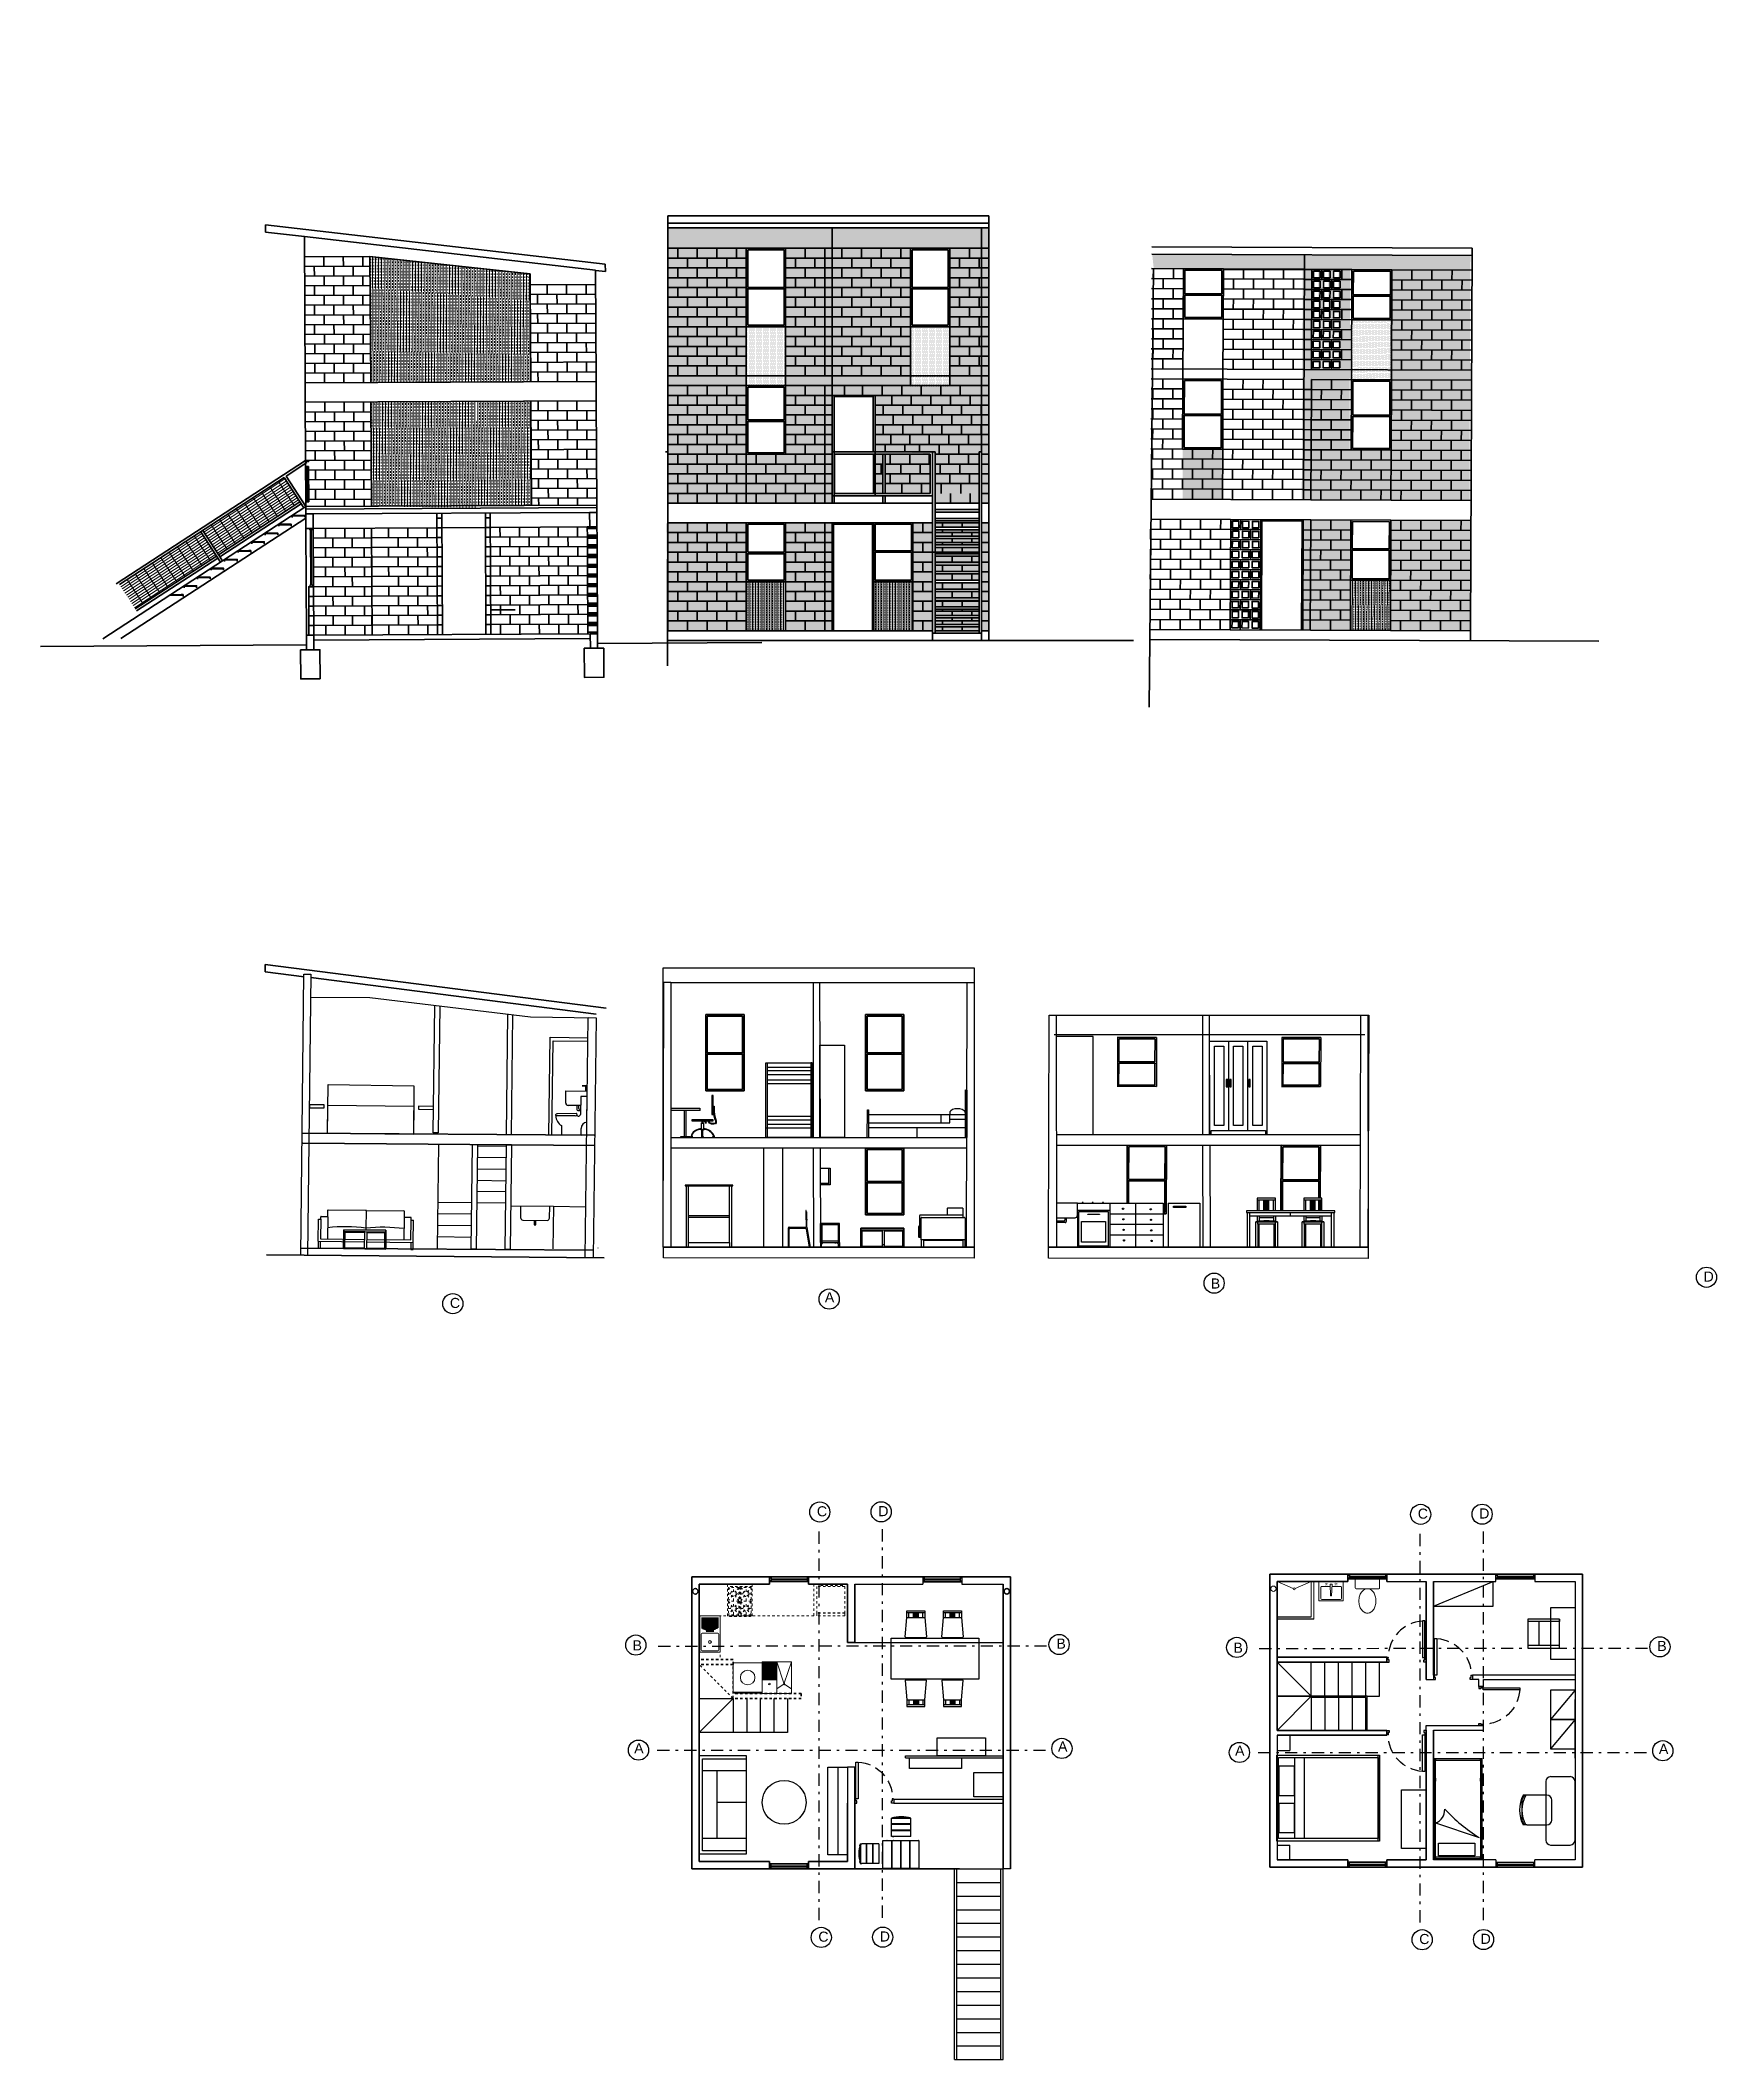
# Model space of a CAD drawing. Header units: inches. Extents: x 157.3 to 225.9, y 42.2 to 124.9.
import ezdxf

# ---------------------------------------------------------------- set-up
doc = ezdxf.new("R2010")
doc.units = ezdxf.units.IN
doc.header["$MEASUREMENT"] = 0
doc.linetypes.add('DASHDOT', pattern=[1, 0.5, -0.25, 0, -0.25])
doc.linetypes.add('HIDDEN', pattern=[0.375, 0.25, -0.125])
for name, color, linetype, lineweight in [('A-ANNO-NOTE', 7, 'Continuous', 35), ('A-DOOR-FULL', 4, 'Continuous', 25), ('A-ELEV-MBE1', 7, 'Continuous', 35), ('A-ELEV-PATT', 8, 'Continuous', 18), ('A-FLOR-LEVL', 7, 'Continuous', 35), ('A-FLOR-STRS', 4, 'Continuous', 25), ('A-FURN', 8, 'Continuous', 18), ('A-GLAZ-FULL', 4, 'Continuous', 25), ('A-SECT-MCUT', 7, 'Continuous', 35), ('A-WALL-FULL-EXTR', 7, 'Continuous', 35), ('A-WALL-FULL-INTR', 7, 'Continuous', 35)]:
    doc.layers.add(name, color=color, linetype=linetype, lineweight=lineweight)
doc.styles.add('E-ROMANS', font='romans.shx', dxfattribs={"width": 0.8})
doc.styles.get("Standard").update_dxf_attribs({"font": 'Arial.ttf'})
doc.dimstyles.new('E-0200_TICK_12', dxfattribs={"dimscale": 0.001, "dimtxt": 240, "dimasz": 240, "dimexe": 120, "dimexo": 80, "dimgap": 120, "dimtad": 0, "dimzin": 0, "dimdsep": 46, "dimtxsty": 'E-ROMANS', "dimblk": 'OBLIQUE', "dimcen": 120, "dimclrd": 256, "dimclre": 256, "dimclrt": 256, "dimadec": 0, "dimazin": 0, "dimtfac": 1, "dimtmove": 1, "dimatfit": 3, "dimldrblk": 'OPEN90', "dimfxl": 1, "dimtfill": 1, "dimtolj": 1, "dimtzin": 0, "dimlwd": -1, "dimarcsym": 0})
pattern_1 = [(90, (244.663795, 676.7466), (-0.079658478, 0.039829239), [0, -0.079658478])]

msp = doc.modelspace()

# ---------------------------------------------------------------- texts
at = {"color": 2, "char_height": 0.413, "attachment_point": 1}
for s, insert in [('D', (225.365, 74.456)), ('A', (189.385, 73.61)), ('B', (205.188, 74.173)), ('C', (174.032, 73.377)), ('C', (189.058, 64.848)), ('D', (191.573, 64.855)), ('C', (213.661, 64.752)), ('D', (216.176, 64.759)), ('B', (181.512, 59.36)), ('B', (198.865, 59.433)), ('B', (206.114, 59.264)), ('B', (223.467, 59.337)), ('A', (181.578, 55.149)), ('A', (198.931, 55.222)), ('A', (206.181, 55.052)), ('A', (223.534, 55.125)), ('C', (189.119, 47.437)), ('D', (191.634, 47.444)), ('C', (213.721, 47.341)), ('D', (216.236, 47.348))]:
    msp.add_mtext_dynamic_manual_height_columns(s, width=2.13344, gutter_width=1, heights=[0], dxfattribs=dict(at, insert=insert))

# ---------------------------------------------------------------- blocks, each defined once
blk = doc.blocks.new('INOD')
for p, q in [((0.23, 0), (-0.23, 0)), ((-0.25, -0.02), (-0.25, -0.18)), ((-0.23, -0.2), (0.23, -0.2)), ((0.25, -0.18), (0.25, -0.02))]:
    blk.add_line(p, q)
blk.add_lwpolyline([(-0.175, -0.45, 0.07067), (-0.161, -0.549, 0.082314), (-0.124, -0.627, 0.106842), (-0.063, -0.683, 0.13438), (0, -0.7, 0.13438), (0.063, -0.683, 0.106842), (0.124, -0.627, 0.082314), (0.161, -0.549, 0.07067), (0.175, -0.45, 0.07067), (0.161, -0.351, 0.082314), (0.124, -0.273, 0.106842), (0.063, -0.217, 0.13438), (0, -0.2, 0.13438), (-0.063, -0.217, 0.106842), (-0.124, -0.273, 0.082314), (-0.161, -0.351, 0.07067)], format="xyb", close=True)
for centre, start, end in [((-0.23, -0.02), 90, 180), ((-0.23, -0.18), 180, 270), ((0.23, -0.02), 0, 90), ((0.23, -0.18), 270, 0)]:
    blk.add_arc(centre, 0.02, start, end)
blk = doc.blocks.new('DOOR-75')
for points in [[(-0.07, 0.84), (-0.07, 0.09), (-0.025, 0.09), (-0.025, 0.84), (-0.07, 0.84)], [(-0.775, 0.09), (-0.8, 0.09), (-0.8, 0), (-0.755, 0), (-0.755, 0.045), (-0.775, 0.045), (-0.775, 0.09)], [(-0.025, 0.09), (0, 0.09), (0, 0), (-0.045, 0), (-0.045, 0.045), (-0.025, 0.045), (-0.025, 0.09)]]:
    blk.add_lwpolyline(points)
at = {"linetype": 'HIDDEN'}
blk.add_arc((-0.023, 0.089), 0.752, 93.6181, 179.9249, dxfattribs=at)
blk = doc.blocks.new('LAVADORA-PL')
for p, q in [((0, 0), (0, 0.6)), ((0, 0.6), (0.6, 0.6)), ((0.6, 0.6), (0.6, 0)), ((0.625, 0.575), (0.625, 0.025)), ((0.6, 0), (0, 0))]:
    blk.add_line(p, q)
for points in [[(0.6, 0.575), (0.625, 0.575)], [(0.6, 0.025), (0.625, 0.025)]]:
    blk.add_lwpolyline(points)
blk.add_circle((0.3, 0.3), 0.15)
blk = doc.blocks.new('_Oblique')
at = {"color": 0, "linetype": 'ByBlock', "lineweight": -2}
blk.add_line((-0.5, -0.5), (0.5, 0.5), dxfattribs=at)

# ---------------------------------------------------------------- hatches: boundary and pattern name
at = {"layer": 'A-ELEV-PATT'}
h = msp.add_hatch(dxfattribs=at)
h.set_pattern_fill('DOTS,_O', color=256, scale=0.050179, angle=90)
h.set_pattern_definition([(90, (286.519316, 685.25579), (-0.079658478, 0.039829239), [0, -0.079658478])])
h.paths.add_polyline_path([(195.803, 116.341), (195.803, 117.176), (189.682, 117.176), (189.682, 116.341)])
h.paths.add_polyline_path([(202.333, 124.85), (203.939, 124.85), (203.939, 124.85), (202.333, 124.85)])
h = msp.add_hatch(dxfattribs=at)
h.set_pattern_fill('DOTS,_O', color=256, scale=0.05125, angle=90)
h.set_pattern_definition([(90, (296.38081, 694.73535), (-0.081359404, 0.040679702), [0, -0.081359404])])
h.paths.add_polyline_path([(209.018, 116.072), (202.787, 116.098), (202.851, 115.508), (209.016, 115.476)])
h.paths.add_polyline_path([(210.397, 122.364), (212.037, 122.364), (212.037, 122.364), (210.397, 122.364)])
h = msp.add_hatch(dxfattribs=at)
h.set_pattern_fill('DOTS,_O', color=256, scale=0.050179, angle=90)
h.set_pattern_definition([(90, (270.35522, 676.7466), (-0.079658478, 0.039829239), [0, -0.079658478])])
h.paths.add_polyline_path([(189.682, 117.176), (182.958, 117.176), (182.958, 105.904), (189.682, 105.904)])
h.paths.add_polyline_path([(186.169, 116.341), (187.775, 116.341), (187.775, 107.911), (186.169, 107.911)], flags=16)
h = msp.add_hatch(dxfattribs=at)
h.set_pattern_fill('DOTS,_O', color=256, scale=0.050179, angle=90)
h.set_pattern_definition(pattern_1)
h.paths.add_polyline_path([(196.104, 117.176), (195.803, 117.176), (195.803, 105.904), (196.104, 105.904)])
h = msp.add_hatch(dxfattribs=at)
h.set_pattern_fill('TRANS', color=256, scale=0.01986, angle=0.30319, style=0)
h.set_pattern_definition([(90.303195, (763.57108, -1.06958), (-0.126108185, -0.000667339), []), (90.303195, (763.50803, -1.06991), (-0.126108185, -0.000667339), [0.063054975, -0.063054975])])
h.paths.add_polyline_path([(177.321, 114.85), (177.319, 115.301), (170.761, 116.007), (170.789, 110.843), (177.342, 110.878)])
h.paths.add_polyline_path([(175.125, 110.098), (170.793, 110.049), (170.816, 105.779), (175.085, 105.728)])
h.paths.add_polyline_path([(177.347, 110.083), (175.063, 110.071), (175.085, 105.802), (177.369, 105.814)])
h = msp.add_hatch(dxfattribs=at)
h.set_pattern_fill('DOTS,_O', color=256, scale=0.050179, angle=90)
h.set_pattern_definition([(90, (281.316, 675.07507), (-0.079658478, 0.039829239), [0, -0.079658478])])
h.paths.add_polyline_path([(192.893, 116.341), (189.682, 116.341), (189.708, 110.32), (192.949, 110.32)])
h.paths.add_polyline_path([(197.13, 114.67), (198.736, 114.67), (198.736, 114.67), (197.13, 114.67)])
h = msp.add_hatch(dxfattribs=at)
h.set_pattern_fill('DOTS,_O', color=256, scale=0.050179, angle=90)
h.set_pattern_definition([(90, (286.098655, 675.230526), (-0.079658478, 0.039829239), [0, -0.079658478])])
h.paths.add_polyline_path([(196.104, 116.341), (194.439, 116.341), (194.524, 108.112), (196.104, 108.313)])
h.paths.add_polyline_path([(201.913, 114.825), (203.518, 114.825), (203.518, 114.825), (201.913, 114.825)])
h = msp.add_hatch(dxfattribs=at)
h.set_pattern_fill('DOTS', color=256, scale=0.05125, angle=179.76122, style=0)
h.set_pattern_definition([(359.761219, (150.50961, -432.643015), (0.041018414, 0.081189165), [0, -0.081359404])])
h.paths.add_polyline_path([(215.821, 116.064), (208.953, 116.092), (208.911, 106.066), (215.779, 106.037)])
h.paths.add_polyline_path([(212.507, 108.101), (210.867, 108.108), (210.898, 115.488), (212.538, 115.481)], flags=16)
h.paths.add_polyline_path([(210.401, 111.872), (210.135, 111.873), (210.136, 112.139), (210.402, 112.138)], flags=16)
h.paths.add_polyline_path([(210.401, 111.728), (210.4, 111.462), (210.133, 111.463), (210.134, 111.729)], flags=16)
h.paths.add_polyline_path([(210.403, 112.282), (210.137, 112.283), (210.138, 112.549), (210.404, 112.548)], flags=16)
h.paths.add_polyline_path([(210.405, 112.692), (210.138, 112.693), (210.139, 112.959), (210.406, 112.958)], flags=16)
h.paths.add_polyline_path([(210.406, 113.102), (210.14, 113.103), (210.141, 113.369), (210.408, 113.368)], flags=16)
h.paths.add_polyline_path([(210.408, 113.512), (210.142, 113.513), (210.143, 113.779), (210.409, 113.778)], flags=16)
h.paths.add_polyline_path([(209.991, 111.873), (209.725, 111.874), (209.726, 112.141), (209.992, 112.14)], flags=16)
h.paths.add_polyline_path([(209.991, 111.73), (209.99, 111.463), (209.723, 111.464), (209.724, 111.731)], flags=16)
h.paths.add_polyline_path([(209.993, 112.283), (209.727, 112.284), (209.728, 112.551), (209.994, 112.55)], flags=16)
h.paths.add_polyline_path([(209.995, 112.693), (209.728, 112.694), (209.729, 112.961), (209.996, 112.96)], flags=16)
h.paths.add_polyline_path([(210.41, 113.922), (210.143, 113.923), (210.145, 114.189), (210.411, 114.188)], flags=16)
h.paths.add_polyline_path([(209.996, 113.103), (209.73, 113.104), (209.731, 113.371), (209.998, 113.37)], flags=16)
h.paths.add_polyline_path([(209.998, 113.513), (209.732, 113.514), (209.733, 113.781), (209.999, 113.78)], flags=16)
h.paths.add_polyline_path([(210.412, 114.332), (210.145, 114.333), (210.146, 114.599), (210.413, 114.598)], flags=16)
h.paths.add_polyline_path([(209.581, 111.875), (209.315, 111.876), (209.316, 112.143), (209.582, 112.141)], flags=16)
h.paths.add_polyline_path([(209.581, 111.732), (209.58, 111.465), (209.313, 111.466), (209.314, 111.733)], flags=16)
h.paths.add_polyline_path([(209.583, 112.285), (209.317, 112.286), (209.318, 112.553), (209.584, 112.551)], flags=16)
h.paths.add_polyline_path([(210, 113.923), (209.733, 113.924), (209.735, 114.191), (210.001, 114.19)], flags=16)
h.paths.add_polyline_path([(209.585, 112.695), (209.318, 112.696), (209.319, 112.963), (209.586, 112.961)], flags=16)
h.paths.add_polyline_path([(210.413, 114.742), (210.147, 114.743), (210.148, 115.009), (210.414, 115.008)], flags=16)
h.paths.add_polyline_path([(209.586, 113.105), (209.32, 113.106), (209.321, 113.373), (209.588, 113.371)], flags=16)
h.paths.add_polyline_path([(210.002, 114.333), (209.735, 114.334), (209.736, 114.601), (210.003, 114.6)], flags=16)
h.paths.add_polyline_path([(209.588, 113.515), (209.322, 113.516), (209.323, 113.783), (209.589, 113.781)], flags=16)
h.paths.add_polyline_path([(210.415, 115.152), (210.149, 115.153), (210.15, 115.419), (210.416, 115.418)], flags=16)
h.paths.add_polyline_path([(209.59, 113.925), (209.323, 113.926), (209.325, 114.193), (209.591, 114.191)], flags=16)
h.paths.add_polyline_path([(210.003, 114.743), (209.737, 114.744), (209.738, 115.011), (210.004, 115.01)], flags=16)
h.paths.add_polyline_path([(209.592, 114.335), (209.325, 114.336), (209.326, 114.603), (209.593, 114.601)], flags=16)
h.paths.add_polyline_path([(210.005, 115.153), (209.739, 115.154), (209.74, 115.421), (210.006, 115.42)], flags=16)
h.paths.add_polyline_path([(209.593, 114.745), (209.327, 114.746), (209.328, 115.013), (209.594, 115.011)], flags=16)
h.paths.add_polyline_path([(209.595, 115.155), (209.329, 115.156), (209.33, 115.423), (209.596, 115.421)], flags=16)
h = msp.add_hatch(dxfattribs=at)
h.set_pattern_fill('DOTS,_O', color=256, scale=0.050179, angle=90)
h.set_pattern_definition([(90, (291.23247, 674.51905), (-0.079658478, 0.039829239), [0, -0.079658478])])
h.paths.add_polyline_path([(195.899, 108.606), (195.496, 108.458), (195.687, 108.061), (196.008, 108.061)])
h.paths.add_polyline_path([(207.046, 114.114), (208.652, 114.114), (208.652, 114.114), (207.046, 114.114)])
h = msp.add_hatch(dxfattribs=at)
h.set_pattern_fill('DOTS,_O', color=256, scale=0.050179, angle=90)
h.set_pattern_definition([(90, (286.227965, 673.6515), (-0.079658478, 0.039829239), [0, -0.079658478])])
h.paths.add_polyline_path([(191.754, 107.911), (191.445, 107.911), (191.445, 106.306), (191.754, 106.306)])
h.paths.add_polyline_path([(202.042, 113.246), (203.648, 113.246), (203.648, 113.246), (202.042, 113.246)])
h = msp.add_hatch(dxfattribs=at)
h.set_pattern_fill('DOTS', color=256, scale=0.03075, angle=179.76122, style=0)
h.set_pattern_definition([(359.761219, (150.574816, -432.663097), (0.0246110484, 0.048713499), [0, -0.0488156423])])
h.paths.add_polyline_path([(212.595, 113.411), (210.955, 113.418), (210.945, 110.958), (212.585, 110.951)])
h = msp.add_hatch(dxfattribs=at)
h.set_pattern_fill('DOTS,_O', color=256, scale=0.030107, angle=90)
h.set_pattern_definition([(90, (270.35522, 676.7466), (-0.0477950865, 0.0238975433), [0, -0.0477950865])])
h.paths.add_polyline_path([(186.169, 110.721), (187.775, 110.721), (187.775, 113.13), (186.169, 113.13)])
h = msp.add_hatch(dxfattribs=at)
h.set_pattern_fill('DOTS,_O', color=256, scale=0.030107, angle=90)
h.set_pattern_definition([(90, (277.05559, 676.68709), (-0.0477950865, 0.0238975433), [0, -0.0477950865])])
h.paths.add_polyline_path([(192.869, 110.662), (194.475, 110.662), (194.475, 113.07), (192.869, 113.07)])
h = msp.add_hatch(dxfattribs=at)
h.set_pattern_fill('DOTS,_O', color=256, scale=0.05125, angle=90)
h.set_pattern_definition([(90, (297.5591, 685.29453), (-0.081359404, 0.040679702), [0, -0.081359404])])
h.paths.add_polyline_path([(205.674, 108.116), (204.034, 108.122), (204.029, 106.067), (205.666, 106.066)])
h.paths.add_polyline_path([(211.575, 112.923), (213.215, 112.923), (213.215, 112.923), (211.575, 112.923)])
h = msp.add_hatch(dxfattribs=at)
h.set_pattern_fill('DOTS,_O', color=256, scale=0.050179, angle=90)
h.set_pattern_definition([(90, (288.92007, 672.763664), (-0.079658478, 0.039829239), [0, -0.079658478])])
h.paths.add_polyline_path([(193.696, 107.911), (191.854, 107.911), (191.854, 106.306), (193.696, 106.306)])
h.paths.add_polyline_path([(204.734, 112.358), (206.34, 112.358), (206.34, 112.358), (204.734, 112.358)])
h = msp.add_hatch(dxfattribs=at)
h.set_pattern_fill('DOTS,_O', color=256, scale=0.050179, angle=90)
h.set_pattern_definition([(90, (290.96221, 672.36208), (-0.079658478, 0.039829239), [0, -0.079658478])])
h.paths.add_polyline_path([(195.72, 108.552), (193.914, 108.552), (193.897, 105.904), (195.703, 105.904)])
h.paths.add_polyline_path([(206.776, 111.957), (208.382, 111.957), (208.382, 111.957), (206.776, 111.957)])
h = msp.add_hatch(dxfattribs=at)
h.set_pattern_fill('DOTS,_O', color=256, scale=0.050179, angle=90)
h.set_pattern_definition([(90, (283.08229, 668.71243), (-0.079658478, 0.039829239), [0, -0.079658478])])
h.paths.add_polyline_path([(195.803, 110.721), (191.445, 110.721), (191.445, 108.012), (194.866, 107.911)])
h.paths.add_polyline_path([(198.896, 108.307), (200.502, 108.307), (200.502, 108.307), (198.896, 108.307)])
h = msp.add_hatch(dxfattribs=at)
h.set_pattern_fill('GRATE', color=256, scale=0.129089, angle=123.30319, style=0)
h.set_pattern_definition([(213.303195, (763.57108, -1.06958), (0.056260033, -0.085637309), []), (303.303195, (763.5711, -1.06958), (0.34254923, 0.22504013), [])])
h.paths.add_polyline_path([(167.889, 105.96), (167.24, 106.958), (163.913, 104.794), (164.562, 103.797)])
h.paths.add_polyline_path([(163.83, 104.74), (160.503, 102.576), (161.152, 101.579), (164.479, 103.743)])
h = msp.add_hatch(dxfattribs=at)
h.set_pattern_fill('DOTS,_O', color=256, scale=0.050179, angle=90)
h.set_pattern_definition([(90, (274.54118, 663.96661), (-0.079658478, 0.039829239), [0, -0.079658478])])
h.paths.add_polyline_path([(186.169, 105.101), (182.881, 105.077), (182.958, 100.685), (186.169, 100.685)])
h.paths.add_polyline_path([(190.355, 103.561), (191.961, 103.561), (191.961, 103.561), (190.355, 103.561)])
h = msp.add_hatch(dxfattribs=at)
h.set_pattern_fill('DOTS,_O', color=256, scale=0.050179, angle=90)
h.set_pattern_definition(pattern_1)
h.paths.add_polyline_path([(189.682, 105.101), (187.775, 105.101), (187.775, 102.693), (187.775, 100.685), (189.682, 100.685)])
h.paths.add_polyline_path([(193.796, 105.101), (192.993, 105.101), (192.993, 100.685), (193.796, 100.685)])
h.paths.add_polyline_path([(195.703, 105.101), (193.897, 105.101), (193.897, 104.921), (195.703, 104.921)])
h.paths.add_polyline_path([(195.703, 104.82), (193.897, 104.82), (193.897, 104.559), (195.703, 104.559)])
h.paths.add_polyline_path([(195.703, 104.459), (193.897, 104.459), (193.897, 104.198), (195.703, 104.198)])
h.paths.add_polyline_path([(195.703, 104.098), (193.897, 104.098), (193.897, 103.837), (195.703, 103.837)])
h.paths.add_polyline_path([(195.703, 103.736), (193.897, 103.736), (193.897, 103.475), (195.703, 103.475)])
h.paths.add_polyline_path([(195.703, 103.375), (193.897, 103.375), (193.897, 103.114), (195.703, 103.114)])
h.paths.add_polyline_path([(195.703, 103.014), (193.897, 103.014), (193.897, 102.753), (195.703, 102.753)])
h.paths.add_polyline_path([(195.703, 102.652), (193.897, 102.652), (193.897, 102.392), (195.703, 102.392)])
h.paths.add_polyline_path([(195.703, 102.291), (193.897, 102.291), (193.897, 102.03), (195.703, 102.03)])
h.paths.add_polyline_path([(195.703, 101.93), (193.897, 101.93), (193.897, 101.669), (195.703, 101.669)])
h.paths.add_polyline_path([(195.703, 101.569), (193.897, 101.569), (193.897, 101.308), (195.703, 101.308)])
h.paths.add_polyline_path([(195.703, 101.207), (193.897, 101.207), (193.897, 100.946), (195.703, 100.946)])
h.paths.add_polyline_path([(195.703, 100.846), (193.897, 100.846), (193.897, 100.685), (195.703, 100.685)])
h.paths.add_polyline_path([(196.104, 105.101), (195.803, 105.101), (195.803, 100.685), (196.104, 100.685)])
h = msp.add_hatch(dxfattribs=at)
h.set_pattern_fill('DOTS', color=256, scale=0.05125, angle=179.76122, style=0)
h.set_pattern_definition([(359.76122, (124.335035, -432.55374), (0.041018414, 0.081189165), [0, -0.081359404])])
h.paths.add_polyline_path([(210.921, 105.218), (208.973, 105.226), (208.954, 100.716), (210.902, 100.708)])
h.paths.add_polyline_path([(215.841, 105.197), (212.561, 105.211), (212.542, 100.701), (215.822, 100.687)])
h = msp.add_hatch(dxfattribs=at)
h.set_pattern_fill('BRASS,_O', color=256, scale=0.020071, angle=90)
h.set_pattern_definition([(90, (244.6638, 676.7466), (-0.127453564, 8e-18), []), (90, (244.60007, 676.7466), (-0.127453564, 8e-18), [0.063726782, -0.03186339])])
h.paths.add_polyline_path([(187.775, 102.693), (186.169, 102.693), (186.169, 100.685), (187.775, 100.685)])
h.paths.add_polyline_path([(192.993, 102.693), (191.388, 102.693), (191.388, 100.685), (192.993, 100.685)])
h = msp.add_hatch(dxfattribs=at)
h.set_pattern_fill('BRASS', color=256, scale=0.0205, angle=269.76122, style=0)
h.set_pattern_definition([(89.76122, (155.90477, -432.68531), (-0.130173916, 0.000542504), []), (89.76122, (155.83969, -432.68504), (-0.130173916, 0.000542504), [0.065087523, -0.032543762])])
h.paths.add_polyline_path([(212.55, 102.751), (210.91, 102.758), (210.902, 100.708), (212.542, 100.701)])

# ---------------------------------------------------------------- linework, layer by layer
at = {"color": 0}
for p, q in [((168.323, 85.688), (170.751, 85.671)), ((170.751, 85.671), (177.329, 84.879)), ((177.329, 84.879), (180.022, 84.845)), ((180.022, 84.845), (179.897, 75.023)), ((178.084, 80.044), (178.135, 84.044)), ((178.135, 84.044), (179.687, 84.024)), ((178.206, 80.044), (178.255, 83.904)), ((178.255, 83.904), (179.685, 83.886)), ((186.966, 79.947), (186.966, 82.995)), ((187.489, 82.995), (187.489, 82.995)), ((188.86, 82.995), (188.86, 79.947)), ((195.15, 79.943), (195.15, 81.887)), ((195.197, 81.884), (195.197, 79.943)), ((179.391, 81.615), (179.382, 80.888)), ((179.656, 81.617), (179.391, 81.615)), ((179.643, 80.576), (179.656, 81.617)), ((183.086, 81.146), (184.272, 81.146)), ((184.273, 81.046), (183.087, 81.046)), ((183.643, 81.146), (183.643, 81.146)), ((183.643, 79.984), (183.643, 81.046)), ((183.705, 79.984), (183.705, 81.046)), ((184.272, 81.146), (184.272, 81.045)), ((184.812, 81.221), (184.851, 81.221)), ((191.122, 79.943), (191.124, 81.071)), ((191.124, 81.071), (191.171, 81.07)), ((191.171, 81.07), (191.17, 79.943)), ((179.168, 80.831), (178.355, 80.841)), ((179.27, 80.82), (178.365, 80.832)), ((178.438, 80.918), (179.199, 80.944)), ((178.601, 80.427), (178.597, 80.048)), ((179.403, 80.038), (179.407, 80.312)), ((184.446, 80.621), (184.518, 80.534)), ((184.545, 80.548), (184.496, 80.621)), ((184.518, 80.534), (184.545, 80.548)), ((191.17, 80.35), (195.15, 80.35)), ((193.16, 79.943), (193.16, 80.35)), ((175.163, 79.605), (176.35, 79.59)), ((178.597, 80.048), (179.403, 80.038)), ((179.961, 80.019), (179.972, 80.019)), ((182.769, 79.947), (182.78, 79.947)), ((183.083, 79.947), (195.198, 79.947)), ((183.919, 80.052), (183.919, 80.002)), ((183.945, 80.036), (183.945, 79.99)), ((188.86, 79.947), (186.966, 79.947)), ((175.152, 78.662), (176.338, 78.647)), ((175.157, 79.133), (176.344, 79.118)), ((175.14, 77.75), (176.327, 77.734)), ((175.146, 78.19), (176.333, 78.175)), ((170.601, 76.944), (170.592, 76.231)), ((173.546, 77.3), (174.925, 77.28)), ((173.546, 77.3), (174.925, 77.282)), ((175.134, 77.28), (176.321, 77.265)), ((199.726, 77.259), (203.235, 77.259)), ((199.726, 76.967), (201.046, 76.967)), ((201.046, 77.259), (201.046, 75.452)), ((202.111, 75.45), (202.111, 77.259)), ((203.235, 77.259), (203.235, 75.45)), ((203.437, 77.259), (204.74, 77.259)), ((203.437, 77.259), (203.437, 75.45)), ((207.833, 77.376), (207.091, 77.376)), ((207.753, 76.934), (207.753, 77.376)), ((208.455, 76.734), (208.455, 76.874)), ((209.736, 77.376), (208.994, 77.376)), ((209.074, 76.934), (209.074, 77.376)), ((209.265, 76.934), (209.265, 77.376)), ((209.285, 76.934), (209.285, 77.376)), ((209.325, 76.934), (209.325, 77.376)), ((209.345, 76.934), (209.345, 77.376)), ((209.385, 76.934), (209.385, 77.376)), ((209.405, 76.934), (209.405, 77.376)), ((209.445, 76.934), (209.445, 77.376)), ((209.465, 76.934), (209.465, 77.376)), ((209.656, 76.934), (209.656, 77.376)), ((168.636, 75.699), (168.648, 76.601)), ((170.549, 76.039), (169.723, 76.05)), ((172.533, 75.65), (172.544, 76.552)), ((173.534, 76.356), (174.913, 76.339)), ((173.54, 76.828), (174.919, 76.811)), ((201.046, 76.819), (203.235, 76.819)), ((201.046, 76.388), (203.235, 76.388)), ((201.046, 76.388), (203.235, 76.388)), ((207.171, 76.674), (207.753, 76.674)), ((207.753, 76.734), (207.753, 76.518)), ((207.833, 76.734), (207.833, 76.507)), ((207.833, 76.393), (207.833, 76.493)), ((208.994, 76.734), (208.994, 76.504)), ((209.014, 76.393), (209.014, 76.493)), ((209.074, 76.734), (209.074, 76.515)), ((209.074, 76.674), (209.656, 76.674)), ((209.656, 76.734), (209.656, 76.518)), ((209.736, 76.734), (209.736, 76.507)), ((209.736, 76.393), (209.736, 76.493)), ((168.636, 75.699), (170.544, 75.675)), ((170.621, 75.674), (172.533, 75.65)), ((171.374, 76.029), (170.625, 76.038)), ((173.528, 75.885), (174.907, 75.867))]:
    msp.add_line(p, q, dxfattribs=at)
for p, q in [((201.361, 84.043), (201.361, 82.037)), ((202.965, 84.036), (202.957, 82.031)), ((205.922, 80.231), (205.922, 83.881)), ((206.704, 80.231), (206.704, 83.881)), ((208.089, 84.04), (208.089, 82.035)), ((209.694, 84.034), (209.685, 82.028)), ((195.15, 81.887), (195.197, 81.884)), ((184.811, 80.045), (184.811, 79.992)), ((184.836, 80.039), (184.836, 79.989)), ((186.881, 75.451), (186.881, 79.509)), ((187.661, 75.451), (187.661, 79.509)), ((189.208, 78.008), (189.208, 78.69)), ((189.54, 78.69), (189.54, 78.008)), ((183.798, 75.65), (183.798, 77.968)), ((185.48, 75.65), (185.48, 77.968)), ((189.54, 78.066), (189.208, 78.066)), ((204.74, 77.259), (204.74, 75.45)), ((207.171, 76.934), (207.171, 77.376)), ((207.361, 76.934), (207.361, 77.376)), ((207.382, 76.934), (207.382, 77.376)), ((207.422, 76.934), (207.422, 77.376)), ((207.442, 76.934), (207.442, 77.376)), ((207.482, 76.934), (207.482, 77.376)), ((207.502, 76.934), (207.502, 77.376)), ((207.542, 76.934), (207.542, 77.376)), ((207.562, 76.934), (207.562, 77.376)), ((183.798, 76.743), (185.48, 76.743)), ((183.798, 76.684), (185.48, 76.684)), ((187.889, 76.232), (187.889, 75.451)), ((187.925, 76.271), (188.605, 76.271)), ((187.964, 76.232), (188.588, 76.232)), ((188.123, 76.232), (188.123, 76.271)), ((188.143, 76.232), (188.143, 76.271)), ((188.377, 76.232), (188.377, 76.271)), ((188.396, 76.232), (188.396, 76.271)), ((188.599, 76.778), (188.613, 76.778)), ((188.613, 76.759), (188.599, 76.759)), ((188.624, 76.201), (188.738, 75.451)), ((188.652, 76.603), (188.652, 76.564)), ((188.652, 76.271), (188.777, 75.451)), ((189.208, 75.647), (189.208, 76.427)), ((189.93, 76.368), (189.266, 76.368)), ((191.739, 76.115), (190.9, 76.115)), ((192.578, 76.115), (191.817, 76.115)), ((195.03, 76.77), (195.03, 76.671)), ((199.726, 76.757), (199.726, 75.45)), ((207.091, 76.734), (207.091, 76.504)), ((207.111, 76.393), (207.111, 76.493)), ((207.171, 76.734), (207.171, 76.515)), ((188.777, 75.451), (188.738, 75.451)), ((189.247, 75.451), (189.247, 75.568)), ((189.93, 75.705), (189.266, 75.705)), ((189.949, 75.451), (189.949, 75.568)), ((190.9, 75.549), (190.861, 75.549)), ((191.817, 75.549), (191.739, 75.549)), ((192.617, 75.549), (192.578, 75.549)), ((201.046, 75.957), (203.235, 75.957)), ((216.854, 61.772), (216.854, 62.072)), ((218.454, 62.072), (218.454, 61.772)), ((190.608, 61.664), (193.397, 61.664)), ((193.397, 61.963), (193.397, 61.664)), ((194.991, 61.963), (194.991, 61.664)), ((194.991, 61.664), (196.685, 61.664)), ((214.3, 60.765), (216.748, 61.772)), ((192.745, 60.493), (193.482, 60.493)), ((192.825, 60.293), (192.825, 60.493)), ((193.014, 60.293), (193.014, 60.493)), ((193.034, 60.293), (193.034, 60.493)), ((193.074, 60.293), (193.074, 60.493)), ((193.094, 60.293), (193.094, 60.493)), ((193.133, 60.293), (193.133, 60.493)), ((193.153, 60.293), (193.153, 60.493)), ((193.193, 60.293), (193.193, 60.493)), ((193.213, 60.293), (193.213, 60.493)), ((193.402, 60.293), (193.402, 60.493)), ((194.242, 60.493), (194.98, 60.493)), ((194.322, 60.294), (194.322, 60.493)), ((194.511, 60.294), (194.511, 60.493)), ((194.531, 60.294), (194.531, 60.493)), ((194.571, 60.294), (194.571, 60.493)), ((194.591, 60.294), (194.591, 60.493)), ((194.631, 60.294), (194.631, 60.493)), ((194.651, 60.294), (194.651, 60.493)), ((194.691, 60.294), (194.691, 60.493)), ((194.711, 60.294), (194.711, 60.493)), ((194.9, 60.294), (194.9, 60.493)), ((219.099, 60.686), (219.099, 58.586)), ((220.099, 60.686), (219.099, 60.686)), ((220.099, 60.686), (220.099, 58.586)), ((192.678, 59.507), (192.745, 60.293)), ((192.745, 60.293), (193.482, 60.293)), ((193.482, 60.293), (193.549, 59.506)), ((194.175, 59.508), (194.242, 60.294)), ((194.242, 60.294), (194.98, 60.294)), ((194.98, 60.294), (195.047, 59.507)), ((207.9, 60.322), (209.3, 60.322)), ((209.4, 60.222), (207.9, 60.222)), ((219.464, 60.226), (218.164, 60.226)), ((218.164, 60.226), (218.164, 59.046)), ((219.464, 60.126), (218.164, 60.126)), ((219.464, 60.126), (218.624, 60.126)), ((218.624, 60.126), (218.624, 59.146)), ((219.464, 59.046), (219.464, 60.226)), ((219.464, 60.226), (219.464, 60.126)), ((190.608, 59.273), (196.685, 59.273)), ((192.706, 59.476), (193.522, 59.476)), ((194.203, 59.477), (195.019, 59.477)), ((219.464, 59.146), (218.164, 59.146)), ((218.164, 59.046), (219.464, 59.046)), ((219.464, 59.046), (219.464, 59.146)), ((215.9, 57.953), (220.099, 57.953)), ((215.9, 57.953), (215.9, 57.933)), ((219.099, 58.586), (220.099, 58.586)), ((192.678, 57.713), (192.745, 56.927)), ((192.706, 57.744), (193.522, 57.744)), ((193.482, 56.927), (193.549, 57.715)), ((194.175, 57.713), (194.242, 56.927)), ((194.203, 57.744), (195.019, 57.744)), ((194.98, 56.927), (195.047, 57.714)), ((214, 57.753), (214.3, 57.753)), ((216.155, 57.753), (215.9, 57.753)), ((216.155, 57.472), (216.355, 57.472)), ((216.355, 57.753), (220.099, 57.753)), ((220.099, 57.321), (219.099, 57.321)), ((219.099, 57.321), (219.099, 56.121)), ((220.099, 57.321), (219.099, 56.121)), ((192.745, 56.927), (193.482, 56.927)), ((192.745, 56.728), (193.482, 56.728)), ((192.825, 56.927), (192.825, 56.728)), ((193.014, 56.927), (193.014, 56.728)), ((193.034, 56.927), (193.034, 56.728)), ((193.074, 56.927), (193.074, 56.728)), ((193.094, 56.927), (193.094, 56.728)), ((193.133, 56.927), (193.133, 56.728)), ((193.153, 56.927), (193.153, 56.728)), ((193.193, 56.927), (193.193, 56.728)), ((193.213, 56.927), (193.213, 56.728)), ((193.402, 56.927), (193.402, 56.728)), ((194.242, 56.927), (194.98, 56.927)), ((194.242, 56.728), (194.98, 56.728)), ((194.322, 56.927), (194.322, 56.728)), ((194.511, 56.927), (194.511, 56.728)), ((194.531, 56.927), (194.531, 56.728)), ((194.571, 56.927), (194.571, 56.728)), ((194.591, 56.927), (194.591, 56.728)), ((194.631, 56.927), (194.631, 56.728)), ((194.651, 56.927), (194.651, 56.728)), ((194.691, 56.927), (194.691, 56.728)), ((194.711, 56.927), (194.711, 56.728)), ((194.9, 56.927), (194.9, 56.728)), ((220.099, 56.065), (220.099, 56.938)), ((207.9, 55.473), (207.9, 50.373)), ((208.42, 55.473), (208.42, 54.857)), ((219.099, 56.121), (220.099, 56.121)), ((220.099, 56.114), (219.099, 56.114)), ((219.099, 56.114), (219.099, 54.914)), ((220.099, 56.114), (219.099, 54.914)), ((220.099, 54.865), (220.099, 56.065)), ((220.099, 54.531), (220.099, 55.731)), ((193.165, 54.552), (194.842, 54.552)), ((207.897, 51.139), (207.897, 54.661)), ((207.897, 54.661), (212.095, 54.661)), ((207.9, 54.854), (208.42, 54.854)), ((212.043, 51.139), (212.043, 54.661)), ((212.095, 54.661), (212.095, 51.139)), ((219.099, 54.914), (220.099, 54.914)), ((186.164, 54.013), (184.371, 54.013)), ((184.969, 51.243), (184.969, 54.013)), ((189.91, 54.172), (189.91, 50.586)), ((219.099, 53.781), (219.899, 53.781)), ((218.127, 53.021), (217.976, 53.021)), ((218.947, 53.021), (218.127, 53.021)), ((218.899, 53.581), (218.899, 51.181)), ((220.099, 51.181), (220.099, 53.581)), ((186.164, 52.728), (184.969, 52.728)), ((190.608, 52.698), (190.697, 52.698)), ((192.152, 52.104), (192.152, 52.093)), ((192.152, 52.104), (192.196, 52.104)), ((196.685, 52.847), (192.208, 52.847)), ((192.208, 52.698), (196.685, 52.698)), ((192.829, 52.104), (192.869, 52.104)), ((192.869, 52.104), (192.869, 52.093)), ((192.909, 51.325), (192.909, 52.082)), ((217.927, 52.821), (217.927, 52.002)), ((219.147, 52.002), (219.147, 52.821)), ((192.909, 52.068), (192.112, 52.068)), ((192.909, 51.843), (192.112, 51.843)), ((192.909, 51.823), (192.112, 51.823)), ((192.909, 51.584), (192.112, 51.584)), ((192.909, 51.564), (192.112, 51.564)), ((192.152, 51.325), (192.212, 51.325)), ((192.431, 51.823), (192.431, 51.843)), ((192.431, 51.564), (192.431, 51.584)), ((192.59, 51.823), (192.59, 51.843)), ((192.59, 51.564), (192.59, 51.584)), ((214.393, 51.884), (216.168, 51.284)), ((218.127, 51.802), (217.976, 51.802)), ((218.127, 51.802), (218.947, 51.802)), ((186.164, 51.243), (184.371, 51.243)), ((190.814, 50.984), (190.825, 50.984)), ((190.814, 50.945), (190.814, 50.984)), ((190.836, 51.024), (190.896, 51.024)), ((190.85, 51.024), (190.85, 50.227)), ((191.594, 51.024), (190.896, 51.024)), ((191.076, 51.024), (191.076, 50.227)), ((191.095, 50.705), (191.076, 50.705)), ((191.076, 50.546), (191.095, 50.546)), ((191.095, 51.024), (191.095, 50.227)), ((191.335, 51.024), (191.335, 50.227)), ((191.355, 50.705), (191.335, 50.705)), ((191.335, 50.546), (191.355, 50.546)), ((191.355, 51.024), (191.355, 50.227)), ((191.936, 51.171), (191.916, 51.171)), ((192.112, 51.171), (192.112, 50.016)), ((192.132, 50.673), (192.112, 50.673)), ((192.132, 50.514), (192.112, 50.514)), ((192.132, 51.171), (192.132, 50.016)), ((192.195, 51.171), (192.175, 51.171)), ((192.481, 51.171), (192.481, 50.016)), ((192.501, 50.673), (192.481, 50.673)), ((192.501, 50.514), (192.481, 50.514)), ((192.501, 51.171), (192.501, 50.016)), ((192.849, 51.171), (192.849, 50.016)), ((192.869, 50.673), (192.849, 50.673)), ((192.869, 50.514), (192.849, 50.514)), ((192.869, 51.171), (192.869, 50.016)), ((212.095, 51.139), (207.897, 51.139)), ((207.901, 50.974), (208.421, 50.974)), ((208.421, 50.374), (208.421, 50.974)), ((219.099, 50.981), (219.899, 50.981)), ((190.814, 50.267), (190.814, 50.311)), ((190.814, 50.267), (190.825, 50.267)), ((190.836, 50.227), (190.896, 50.227)), ((196.984, 50.008), (196.685, 50.008)), ((216.242, 50.374), (216.142, 50.374)), ((216.142, 50.374), (216.142, 50.374)), ((216.854, 50.373), (216.854, 50.073)), ((216.854, 50.273), (218.454, 50.273)), ((218.454, 50.073), (218.454, 50.373))]:
    msp.add_line(p, q)
at = {"color": 1}
for p, q in [((183.923, 80.04), (183.923, 80.037)), ((184.836, 80.039), (184.836, 80.036))]:
    msp.add_line(p, q, dxfattribs=at)
at = {"color": 2, "linetype": 'DASHDOT'}
for p, q in [((189.153, 47.909), (189.153, 63.851)), ((191.749, 48.005), (191.749, 63.947)), ((213.756, 47.813), (213.756, 63.755)), ((216.352, 47.909), (216.352, 63.851)), ((198.466, 59.127), (182.483, 59.111)), ((223.069, 59.03), (207.085, 59.014)), ((198.424, 54.854), (182.525, 54.854)), ((223.026, 54.757), (207.128, 54.757))]:
    msp.add_line(p, q, dxfattribs=at)
for points in [[(182.769, 86.894), (195.498, 86.894), (195.498, 75.451), (182.769, 75.451)], [(182.796, 86.294), (183.079, 86.294), (183.085, 75.451), (182.769, 75.461)], [(195.214, 86.284), (195.498, 86.284), (195.503, 75.441), (195.187, 75.451)], [(198.574, 84.955), (211.657, 84.955), (211.622, 75.45), (198.539, 75.45)], [(199.916, 77.259), (199.962, 77.259), (199.962, 77.277), (199.916, 77.277)], [(200.323, 77.259), (200.369, 77.259), (200.369, 77.277), (200.323, 77.277)], [(200.751, 77.259), (200.797, 77.259), (200.797, 77.277), (200.751, 77.277)], [(199.89, 76.506), (200.872, 76.506), (200.872, 75.654), (199.89, 75.654)], [(200.155, 76.809), (200.625, 76.809), (200.625, 76.784), (200.155, 76.784)], [(212.043, 51.247), (207.965, 51.247), (207.965, 54.563), (212.043, 54.563)], [(209.006, 51.247), (208.624, 51.247), (208.624, 54.563), (209.006, 54.563)], [(208.603, 52.998), (207.984, 52.998), (207.984, 54.218), (208.603, 54.218)], [(214.34, 50.413), (214.34, 54.519), (216.282, 54.519), (216.282, 50.413)], [(214.34, 54.451), (214.34, 54.519), (214.393, 54.519), (214.393, 54.451)], [(214.393, 50.48), (214.393, 54.451), (216.228, 54.451), (216.228, 50.48)], [(216.228, 54.451), (216.228, 54.519), (216.282, 54.519), (216.282, 54.451)], [(214.34, 53.593), (214.34, 53.72), (214.393, 53.72), (214.393, 53.593)], [(216.228, 53.593), (216.228, 53.72), (216.282, 53.72), (216.282, 53.593)], [(208.603, 51.476), (207.984, 51.476), (207.984, 52.697), (208.603, 52.697)], [(214.34, 50.413), (214.34, 50.481), (214.393, 50.481), (214.393, 50.413)], [(214.516, 50.538), (214.516, 51.058), (215.995, 51.058), (215.995, 50.538)], [(216.229, 50.413), (216.229, 50.481), (216.282, 50.481), (216.282, 50.413)]]:
    msp.add_lwpolyline(points, close=True)
at = {"color": 0}
for points in [[(167.924, 75.123), (168.056, 86.631), (168.334, 86.628), (168.201, 75.121)], [(183.079, 86.284), (195.457, 86.284)], [(188.924, 79.947), (188.916, 86.284), (189.16, 86.284), (189.191, 79.947)], [(173.62, 85.325), (173.552, 80.131), (173.352, 80.133), (173.421, 85.349)], [(176.347, 80.057), (176.401, 84.99)], [(176.6, 84.966), (176.546, 80.056)], [(179.573, 75.026), (179.697, 84.849), (180.022, 84.845), (179.897, 75.023)], [(204.865, 80.07), (204.859, 84.955)], [(205.116, 84.955), (205.139, 80.07)], [(198.779, 84.154), (211.5, 84.154)], [(186.966, 82.808), (186.966, 82.995), (188.86, 82.995), (188.86, 82.974)], [(186.966, 82.511), (186.966, 82.678)], [(188.805, 82.808), (187.016, 82.808)], [(187.016, 82.678), (188.805, 82.678)], [(178.779, 81.346), (178.785, 81.853), (179.643, 81.842), (179.64, 81.616)], [(186.966, 82.144), (186.966, 82.309)], [(188.805, 82.511), (187.016, 82.511)], [(187.016, 82.309), (188.805, 82.309)], [(188.805, 82.144), (187.016, 82.144)], [(179.387, 81.247), (178.868, 81.253)], [(179.236, 81.249), (179.234, 81.089)], [(179.274, 81.049), (179.384, 81.047)], [(179.296, 81.248), (179.295, 81.148)], [(179.334, 81.108), (179.385, 81.107)], [(179.401, 80.888), (179.401, 80.888)], [(188.805, 80.318), (186.966, 80.318), (186.966, 80.485)], [(187.016, 80.821), (188.805, 80.821)], [(188.805, 80.654), (187.016, 80.654)], [(187.016, 80.485), (188.805, 80.485)], [(188.86, 80.821), (188.86, 80.654)], [(195.15, 80.874), (191.171, 80.874)], [(191.171, 80.536), (194.504, 80.536), (194.504, 80.874), (191.171, 80.874)], [(195.15, 80.679), (194.504, 80.679)], [(173.522, 75.413), (173.576, 79.664)], [(183.083, 79.947), (195.198, 79.947)], [(195.197, 79.509), (183.083, 79.509)], [(184.358, 79.987), (184.358, 80.002), (184.384, 80.002), (184.384, 79.99)], [(189.193, 79.509), (189.213, 75.451), (188.93, 75.451), (188.925, 79.509)], [(198.861, 80.07), (211.314, 80.07)], [(211.313, 79.621), (198.862, 79.621)], [(205.142, 79.621), (205.162, 75.45), (204.871, 75.45), (204.866, 79.621)], [(169.033, 76.695), (169.036, 76.964)], [(169.054, 76.98), (170.583, 76.961)], [(170.618, 76.96), (172.148, 76.941)], [(172.165, 76.924), (172.162, 76.655)], [(176.528, 77.15), (178.268, 77.128), (178.246, 75.388)], [(176.925, 77.145), (176.919, 76.661)], [(178.117, 76.646), (178.123, 77.13)], [(178.268, 77.128), (179.599, 77.111)], [(206.651, 76.934), (206.651, 76.874), (210.26, 76.874), (210.26, 76.934), (206.651, 76.934)], [(207.833, 76.934), (207.833, 77.456), (207.091, 77.456), (207.091, 76.934)], [(209.736, 76.934), (209.736, 77.456), (208.994, 77.456), (208.994, 76.934)], [(210.12, 76.874), (210.12, 75.45), (210.24, 75.45), (210.24, 76.874)], [(168.648, 76.601), (168.744, 76.6), (168.734, 75.794), (170.545, 75.771)], [(168.744, 76.6), (168.745, 76.699)], [(168.763, 76.715), (169.016, 76.712)], [(169.033, 76.695), (169.021, 75.79)], [(171.404, 75.376), (171.414, 76.144), (169.686, 76.166), (169.677, 75.398), (171.404, 75.376)], [(171.413, 76.067), (171.404, 75.376), (169.677, 75.398), (169.685, 76.089), (169.724, 76.088), (169.715, 75.436), (170.541, 75.425)], [(171.414, 76.144), (171.413, 76.067), (169.685, 76.089), (169.686, 76.166), (171.414, 76.144)], [(170.626, 76.077), (170.617, 75.386), (170.54, 75.387), (170.549, 76.078)], [(170.592, 76.231), (170.591, 76.154)], [(170.618, 75.424), (171.366, 75.415), (171.374, 76.067)], [(170.622, 75.77), (172.438, 75.747), (172.448, 76.553), (172.544, 76.552)], [(172.162, 76.655), (172.15, 75.75)], [(172.432, 76.668), (172.179, 76.672)], [(172.448, 76.553), (172.45, 76.652)], [(177.014, 76.564), (178.019, 76.551)], [(177.478, 76.558), (177.476, 76.364), (177.553, 76.363), (177.555, 76.557)], [(206.791, 76.734), (210.12, 76.734)], [(207.031, 75.45), (207.031, 76.493), (207.913, 76.493), (207.913, 75.45), (207.833, 75.45), (207.833, 76.393), (207.111, 76.393), (207.111, 75.45), (207.031, 75.45)], [(207.773, 76.393), (207.773, 75.45), (207.853, 75.45)], [(208.934, 75.45), (208.934, 76.493), (209.816, 76.493), (209.816, 75.45), (209.736, 75.45), (209.736, 76.393), (209.014, 76.393), (209.014, 75.45), (208.934, 75.45)], [(208.994, 75.45), (209.074, 75.45), (209.074, 76.393)], [(209.676, 76.393), (209.676, 75.45), (209.756, 75.45)], [(168.636, 75.699), (168.633, 75.411), (168.729, 75.41), (168.732, 75.698)], [(172.437, 75.651), (172.433, 75.363), (172.529, 75.362), (172.533, 75.65)], [(180.107, 75.419), (180.107, 75.424)], [(182.969, 75.45), (182.969, 75.455)]]:
    msp.add_lwpolyline(points, dxfattribs=at)
for points in [[(198.859, 84.955), (198.864, 75.45), (198.539, 75.46)], [(211.622, 84.955), (211.627, 75.44), (211.302, 75.45), (211.326, 84.955)], [(200.366, 80.07), (200.366, 84.081), (198.859, 84.081)], [(205.139, 80.07), (205.139, 83.881), (207.486, 83.881), (207.486, 80.07)], [(205.34, 80.431), (205.34, 83.68), (205.721, 83.68), (205.721, 80.431), (205.34, 80.431)], [(206.122, 80.431), (206.122, 83.68), (206.503, 83.68), (206.503, 80.431), (206.122, 80.431)], [(206.904, 80.431), (206.904, 83.68), (207.285, 83.68), (207.285, 80.431), (206.904, 80.431)], [(205.881, 82.322), (205.821, 82.322), (205.821, 82.021), (205.881, 82.021), (205.881, 82.322)], [(206.022, 82.322), (205.962, 82.322), (205.962, 82.021), (206.022, 82.021), (206.022, 82.322)], [(206.804, 82.322), (206.744, 82.322), (206.744, 82.021), (206.804, 82.021), (206.804, 82.322)], [(205.139, 80.07), (205.2, 80.07), (205.2, 80.231), (207.426, 80.231), (207.426, 80.07), (207.486, 80.07)], [(189.208, 78.69), (189.598, 78.69), (189.598, 78.008), (189.208, 78.008)], [(183.661, 77.988), (183.661, 77.968), (185.613, 77.968), (185.613, 77.988), (183.661, 77.988), (183.661, 77.968)], [(183.7, 77.968), (183.7, 75.455), (183.798, 75.455), (183.798, 75.65), (185.48, 75.65), (185.48, 75.453), (185.577, 75.453), (185.577, 77.968)], [(188.613, 76.895), (188.613, 76.954), (188.599, 76.954), (188.599, 76.569), (188.613, 76.569)], [(188.623, 76.895), (188.613, 76.895), (188.613, 76.28)], [(188.652, 76.271), (188.652, 76.89)], [(194.401, 76.77), (194.401, 77.045)], [(194.418, 77.061), (195.012, 77.061)], [(195.03, 77.045), (195.03, 76.77)], [(199.726, 76.749), (199.726, 77.259), (198.864, 77.259), (198.864, 76.658)], [(206.671, 76.874), (206.671, 75.45), (206.791, 75.45), (206.791, 76.874)], [(187.889, 75.451), (187.928, 75.451), (187.928, 76.196)], [(189.208, 75.647), (189.988, 75.647), (189.988, 76.427), (189.208, 76.427)], [(189.266, 76.427), (189.266, 75.647)], [(189.93, 76.427), (189.93, 75.647)], [(192.617, 75.451), (192.617, 76.232), (190.861, 76.232), (190.861, 75.451), (192.617, 75.451)], [(192.617, 76.232), (192.617, 76.154), (190.861, 76.154), (190.861, 76.232), (192.617, 76.232)], [(192.617, 76.154), (192.617, 75.451), (190.861, 75.451), (190.861, 76.154), (190.9, 76.154), (190.9, 75.49), (191.739, 75.49)], [(191.817, 76.154), (191.817, 75.451), (191.739, 75.451), (191.739, 76.154)], [(191.817, 75.49), (192.578, 75.49), (192.578, 76.154)], [(193.23, 75.868), (193.23, 76.303)], [(193.248, 76.32), (193.269, 76.32)], [(193.334, 75.852), (193.269, 75.852), (193.269, 76.753)], [(193.287, 76.77), (195.012, 76.77)], [(193.334, 75.754), (193.334, 76.654)], [(195.123, 76.654), (195.123, 75.754), (193.334, 75.754)], [(193.352, 76.671), (195.105, 76.671)], [(198.864, 76.658), (199.635, 76.658)], [(199.164, 76.517), (198.864, 76.517)], [(199.225, 76.457), (198.864, 76.457)], [(199.205, 76.658), (199.205, 76.558)], [(199.265, 76.658), (199.265, 76.498)], [(207.091, 75.45), (207.171, 75.45), (207.171, 76.393)], [(189.208, 75.647), (189.208, 75.451), (189.247, 75.451)], [(189.403, 75.647), (189.403, 75.637), (189.345, 75.637)], [(189.793, 75.647), (189.793, 75.637), (189.852, 75.637)], [(189.988, 75.647), (189.988, 75.451), (189.949, 75.451)], [(193.269, 75.852), (193.248, 75.852)], [(193.334, 75.754), (193.334, 75.461), (193.431, 75.461), (193.431, 75.734), (195.031, 75.734), (195.031, 75.461), (195.123, 75.461), (195.123, 75.754)], [(212.4, 61.772), (214, 61.772)], [(214.3, 61.772), (216.854, 61.772)], [(214.3, 61.772), (214.3, 60.765), (216.748, 60.765), (216.748, 61.772)], [(218.454, 61.772), (220.099, 61.772), (220.099, 55.473)], [(192.745, 60.293), (192.745, 60.572), (193.482, 60.572), (193.482, 60.293)], [(194.242, 60.294), (194.242, 60.573), (194.98, 60.573), (194.98, 60.294)], [(192.099, 59.447), (195.686, 59.447), (195.686, 57.774), (192.099, 57.774), (192.099, 59.447)], [(216.155, 57.472), (216.155, 57.753)], [(216.355, 57.472), (216.355, 57.753)], [(192.745, 56.927), (192.745, 56.648), (193.482, 56.648), (193.482, 56.927)], [(194.242, 56.927), (194.242, 56.648), (194.98, 56.648), (194.98, 56.927)], [(214, 55.673), (214, 55.873), (216.355, 55.873), (216.355, 55.873)], [(214.3, 55.676), (216.355, 55.676), (216.355, 55.873)], [(220.099, 55.473), (220.099, 50.373), (218.454, 50.373)], [(186.164, 50.606), (184.232, 50.606), (184.232, 54.651), (186.164, 54.651), (186.164, 50.606)], [(192.693, 54.552), (192.693, 54.637), (196.685, 54.637)], [(192.693, 54.552), (192.693, 54.552), (196.685, 54.552)], [(194.985, 54.114), (192.853, 54.114), (192.853, 54.552), (194.985, 54.552), (194.985, 54.114)], [(193.984, 55.374), (195.957, 55.374), (195.957, 54.637), (193.984, 54.637), (193.984, 55.374)], [(186.164, 50.745), (184.371, 50.745), (184.371, 54.511), (186.164, 54.511)], [(190.309, 54.172), (190.309, 50.586), (189.512, 50.586), (189.512, 54.172), (190.309, 54.172)], [(190.608, 54.172), (190.309, 54.172), (190.309, 52.698)], [(196.685, 53.954), (196.685, 52.958), (195.489, 52.958), (195.489, 53.954), (196.685, 53.954)], [(214, 50.842), (213, 50.842), (213, 53.241), (214, 53.241)], [(192.909, 51.325), (192.112, 51.325), (192.112, 52.082)], [(191.594, 51.024), (191.594, 50.227), (190.896, 50.227)], [(191.753, 50.025), (191.753, 51.162)], [(191.764, 51.171), (193.217, 51.171)], [(193.228, 51.162), (193.228, 50.025)], [(193.217, 50.016), (191.764, 50.016)], [(216.854, 50.373), (214.3, 50.373)]]:
    msp.add_lwpolyline(points)
for points in [[(189.181, 83.724), (190.187, 83.724), (190.187, 79.947), (189.181, 79.947)], [(186.966, 82.995), (187.016, 82.995), (187.016, 79.947), (186.966, 79.947)], [(188.86, 82.995), (188.805, 82.995), (188.805, 79.947), (188.86, 79.947)], [(169.049, 82.107), (172.561, 82.062), (172.536, 80.067), (169.024, 80.111)], [(179.645, 82.051), (179.454, 82.053), (179.454, 82.053), (179.645, 82.051)], [(179.643, 81.842), (179.596, 81.843), (179.598, 82.052), (179.645, 82.051)], [(168.887, 81.273), (168.279, 81.281), (168.278, 81.157), (168.885, 81.15)], [(169.038, 81.271), (172.55, 81.226), (172.536, 80.067), (169.024, 80.111)], [(173.357, 81.218), (172.749, 81.225), (172.748, 81.102), (173.355, 81.094)], [(184.812, 81.665), (184.759, 81.665), (184.759, 80.89), (184.812, 80.89)], [(184.812, 80.669), (183.935, 80.669), (183.935, 80.621), (184.812, 80.621)], [(184.334, 80.536), (184.415, 80.536), (184.415, 80.239), (184.334, 80.239)], [(184.354, 80.29), (184.38, 80.29), (184.38, 80.013), (184.354, 80.013)], [(184.363, 80.621), (184.383, 80.621), (184.383, 80.509), (184.363, 80.509)], [(194.504, 80.874), (194.132, 80.874), (194.132, 80.536), (194.504, 80.536)], [(174.955, 79.654), (175.164, 79.652), (175.11, 75.365), (174.9, 75.367)], [(176.351, 79.643), (176.561, 79.64), (176.506, 75.353), (176.297, 75.356)], [(183.492, 79.984), (183.862, 79.984), (183.862, 79.947), (183.492, 79.947)], [(191.361, 79.947), (191.361, 79.947), (191.361, 79.947), (191.361, 79.947)], [(199.785, 76.908), (200.983, 76.908), (200.983, 75.5), (199.785, 75.5)], [(203.657, 77.126), (204.165, 77.126), (204.165, 77.078), (203.657, 77.078)], [(182.777, 75.456), (195.503, 75.441), (195.503, 75.004), (182.777, 75.019)], [(198.548, 75.455), (211.627, 75.44), (211.627, 74.991), (198.548, 75.005)]]:
    msp.add_lwpolyline(points, close=True, dxfattribs=at)
for centre, radius in [((183.929, 79.977), 0.0265), ((184.37, 79.977), 0.0265), ((184.83, 79.974), 0.0265), ((201.596, 77.025), 0.0262), ((202.726, 77.003), 0.0262), ((201.609, 76.593), 0.0262), ((201.619, 76.163), 0.0262), ((202.739, 76.571), 0.0262), ((202.749, 76.141), 0.0262)]:
    msp.add_circle(centre, radius, dxfattribs=at)
for centre, radius in [((201.632, 75.731), 0.0262), ((202.762, 75.709), 0.0262), ((187.718, 52.728), 0.897)]:
    msp.add_circle(centre, radius)
at = {"color": 2}
for centre in [(205.322, 73.98), (225.484, 74.22), (189.562, 73.328), (174.151, 73.141), (189.177, 64.612), (191.692, 64.619), (213.78, 64.516), (216.295, 64.522), (181.645, 59.167), (198.975, 59.189), (206.248, 59.07), (223.577, 59.093), (181.755, 54.867), (199.091, 54.936), (206.358, 54.771), (223.693, 54.84), (189.238, 47.201), (191.753, 47.208), (213.84, 47.105), (216.355, 47.111)]:
    msp.add_circle(centre, 0.413, dxfattribs=at)
at = {"color": 0}
for centre, radius, start, end in [((178.874, 81.349), 0.0953, 176.89198, 271.98188), ((179.275, 81.089), 0.0406, 179.89604, 268.28858), ((179.335, 81.148), 0.0406, 179.89604, 268.28858), ((178.432, 80.841), 0.0768, 86.0635, 180.21696), ((178.871, 80.856), 0.507, 182.74138, 237.82549), ((179.18, 80.889), 0.0589, 258.59961, 70.76112), ((179.291, 80.911), 0.0935, 256.55592, 345.86924), ((179.661, 80.322), 0.254, 94.03924, 182.24258), ((184.33, 79.831), 0.466, 89.48968, 151.74532), ((184.33, 79.831), 0.445, 89.48968, 150.98637), ((184.422, 79.829), 0.466, 28.25468, 90.51032), ((184.422, 79.829), 0.445, 29.01363, 90.51032), ((169.054, 76.962), 0.018, 90.44565, 174.20902), ((170.583, 76.943), 0.018, 4.33983, 88.1032), ((170.619, 76.942), 0.018, 90.44565, 174.20902), ((172.147, 76.923), 0.018, 4.33983, 88.1032), ((168.763, 76.697), 0.018, 90.44565, 174.20902), ((169.015, 76.694), 0.018, 4.33983, 88.1032), ((169.726, 69.624), 6.664, 82.53284, 96.01601), ((171.29, 69.604), 6.664, 82.53284, 96.01601), ((172.18, 76.654), 0.018, 90.44565, 174.20902), ((172.432, 76.65), 0.018, 4.33983, 88.1032), ((177.045, 76.69), 0.13, 192.53731, 256.02448), ((177.991, 76.678), 0.13, 282.52436, 346.01154), ((207.472, 74.146), 2.388, 79.35524, 100.64476), ((209.375, 74.146), 2.388, 79.35524, 100.64476)]:
    msp.add_arc(centre, radius, start, end, dxfattribs=at)
for centre, radius, start, end in [((188.618, 76.793), 0.103, 70.68803, 92.78653), ((194.419, 77.043), 0.0183, 91.17123, 174.93459), ((195.011, 77.043), 0.0183, 5.06541, 88.82877), ((187.926, 76.233), 0.0375, 87.67387, 182.32613), ((187.966, 76.194), 0.0375, 87.67387, 182.32613), ((188.587, 76.194), 0.0375, 6.6438, 87.67387), ((188.604, 76.28), 0.0093, 276.71421, 357.53221), ((188.618, 76.466), 0.103, 70.68803, 92.78653), ((193.248, 76.302), 0.0183, 91.17123, 174.93459), ((193.287, 76.752), 0.0183, 91.17123, 174.93459), ((193.352, 76.653), 0.0183, 91.17123, 174.93459), ((195.011, 76.752), 0.0183, 5.06541, 88.82877), ((195.104, 76.653), 0.0183, 5.06541, 88.82877), ((199.164, 76.558), 0.0408, 270.98584, 359.37839), ((199.224, 76.498), 0.0408, 270.98584, 359.37839), ((199.63, 76.753), 0.0958, 267.29255, 2.38244), ((189.347, 75.529), 0.108, 88.6313, 158.61534), ((189.849, 75.529), 0.108, 21.38466, 91.3687), ((193.248, 75.87), 0.0183, 185.06541, 268.82877), ((192.711, 59.51), 0.0335, 183.72544, 260.45401), ((193.516, 59.51), 0.0335, 279.54599, 354.0375), ((194.209, 59.51), 0.0335, 183.72544, 260.45401), ((195.014, 59.51), 0.0335, 279.54599, 354.0375), ((192.711, 57.711), 0.0335, 99.54599, 176.27456), ((193.516, 57.711), 0.0335, 5.9625, 80.45401), ((194.209, 57.711), 0.0335, 99.54599, 176.27456), ((195.014, 57.711), 0.0335, 5.9625, 80.45401), ((219.099, 53.581), 0.2, 90, 180), ((219.899, 53.581), 0.2, 0, 90), ((219.147, 52.411), 1.32, 152.47593, 207.52407), ((218.127, 52.821), 0.2, 90, 180), ((219.147, 52.411), 1.22, 150, 210), ((218.947, 52.821), 0.2, 0, 90), ((192.511, 50.738), 1.402, 73.48516, 106.51484), ((192.511, 50.731), 1.395, 73.40375, 106.59625), ((214.18, 52.431), 0.587, 291.24894, 1.14698), ((220.377, 57.799), 7.756, 223.672, 237.13396), ((218.127, 52.002), 0.2, 180, 270), ((218.947, 52.002), 0.2, 270, 0), ((192.181, 50.626), 1.402, 163.48516, 196.51484), ((192.187, 50.626), 1.395, 163.40375, 196.59625), ((191.766, 51.159), 0.0126, 97.49681, 166.28948), ((193.216, 51.159), 0.0126, 13.71052, 82.50319), ((219.099, 51.181), 0.2, 180, 270), ((219.899, 51.181), 0.2, 270, 0), ((191.766, 50.028), 0.0126, 193.71052, 262.50319), ((193.216, 50.028), 0.0126, 277.49681, 346.28948)]:
    msp.add_arc(centre, radius, start, end)
msp.add_ellipse((194.819, 80.946), major_axis=(0.323, -0.008), ratio=0.539658, start_param=5.906989, end_param=9.895212, dxfattribs=at)
for points, knots in [([(184.851, 81.221), (184.849, 81.08), (184.846, 80.862), (185.009, 80.417), (184.62, 80.496), (184.61, 80.609), (184.609, 80.621)], [0, 0, 0, 0, 0.2369333, 0.3685451, 0.5239139, 0.5418607, 0.5418607, 0.5418607, 0.5418607]), ([(184.812, 81.221), (184.812, 80.89), (184.819, 80.979), (184.844, 80.74), (184.894, 80.669), (184.911, 80.539), (184.899, 80.514), (184.769, 80.504), (184.676, 80.537), (184.64, 80.59), (184.638, 80.603), (184.637, 80.621)], [0, 0, 0, 0, 0.2018622, 0.2018622, 0.3046987, 0.3046987, 0.4075351, 0.4075351, 0.5103716, 0.5103716, 0.5409391, 0.5409391, 0.5409391, 0.5409391])]:
    msp.add_open_spline(points, degree=3, knots=knots, dxfattribs=at)
at = {"layer": 'A-ELEV-MBE1'}
for p, q in [((182.958, 117.674), (196.104, 117.674)), ((182.958, 117.674), (182.958, 105.904)), ((182.958, 117.37), (196.104, 117.37)), ((196.104, 117.37), (196.104, 117.674)), ((196.104, 117.37), (196.104, 100.284)), ((168.108, 110.829), (168.076, 116.818)), ((196.104, 117.176), (182.958, 117.176)), ((189.682, 117.176), (189.682, 105.904)), ((195.803, 117.176), (195.803, 105.904)), ((168.875, 115.997), (168.877, 115.599)), ((169.669, 116.001), (169.671, 115.604)), ((170.463, 116.005), (170.466, 115.608)), ((170.761, 116.007), (170.789, 110.843)), ((177.319, 115.301), (170.761, 116.007)), ((186.169, 116.341), (182.958, 116.341)), ((182.958, 115.94), (186.169, 115.94)), ((183.359, 116.341), (183.359, 115.94)), ((183.761, 115.94), (183.761, 115.538)), ((184.162, 116.341), (184.162, 115.94)), ((184.563, 115.94), (184.563, 115.538)), ((184.965, 116.341), (184.965, 115.94)), ((185.366, 115.94), (185.366, 115.538)), ((185.768, 116.341), (185.768, 115.94)), ((186.169, 115.438), (186.169, 116.341)), ((186.169, 116.341), (186.169, 110.721)), ((186.169, 116.341), (187.775, 116.341)), ((186.229, 116.281), (187.715, 116.281)), ((186.229, 116.281), (186.229, 114.735)), ((187.715, 116.281), (187.715, 114.735)), ((187.775, 115.94), (187.775, 116.341)), ((187.775, 116.341), (187.775, 110.721)), ((187.775, 116.341), (189.682, 116.341)), ((187.775, 115.94), (189.682, 115.94)), ((188.176, 115.538), (188.176, 115.94)), ((188.578, 115.94), (188.578, 116.341)), ((188.979, 115.538), (188.979, 115.94)), ((189.381, 111.123), (189.381, 116.341)), ((192.893, 116.341), (189.682, 116.341)), ((189.682, 115.94), (192.893, 115.94)), ((190.083, 116.341), (190.083, 115.94)), ((190.484, 115.94), (190.484, 115.538)), ((190.886, 116.341), (190.886, 115.94)), ((191.287, 115.94), (191.287, 115.538)), ((191.689, 116.341), (191.689, 115.94)), ((192.09, 115.94), (192.09, 115.538)), ((192.492, 116.341), (192.492, 115.94)), ((192.893, 115.438), (192.893, 116.341)), ((192.893, 116.341), (192.893, 110.721)), ((192.893, 116.341), (194.499, 116.341)), ((192.953, 116.281), (194.439, 116.281)), ((192.953, 116.281), (192.953, 114.735)), ((194.439, 116.281), (194.439, 114.735)), ((194.499, 115.94), (194.499, 116.341)), ((194.499, 116.341), (194.499, 110.721)), ((194.499, 116.341), (196.104, 116.341)), ((194.499, 115.94), (196.104, 115.94)), ((194.9, 115.538), (194.9, 115.94)), ((195.302, 115.94), (195.302, 116.341)), ((195.703, 115.538), (195.703, 115.94)), ((195.803, 116.341), (196.104, 116.341)), ((195.803, 115.94), (196.104, 115.94)), ((215.886, 116.044), (202.766, 116.098)), ((215.887, 116.351), (202.767, 116.406)), ((209.018, 116.072), (208.977, 106.046)), ((215.887, 116.351), (215.822, 100.687)), ((168.48, 115.597), (168.482, 115.2)), ((168.879, 115.202), (168.881, 114.805)), ((169.274, 115.602), (169.276, 115.204)), ((169.673, 115.206), (169.675, 114.809)), ((170.068, 115.606), (170.071, 115.209)), ((170.468, 115.211), (170.47, 114.813)), ((177.321, 114.85), (177.319, 115.301)), ((179.999, 115.437), (180.023, 110.892)), ((182.958, 115.538), (186.169, 115.538)), ((182.958, 115.137), (186.169, 115.137)), ((183.359, 115.538), (183.359, 115.137)), ((183.761, 115.137), (183.761, 114.735)), ((184.162, 115.538), (184.162, 115.137)), ((184.563, 115.137), (184.563, 114.735)), ((184.965, 115.538), (184.965, 115.137)), ((185.366, 115.137), (185.366, 114.735)), ((185.768, 115.538), (185.768, 115.137)), ((187.775, 115.538), (189.38, 115.538)), ((187.775, 115.137), (189.38, 115.137)), ((188.176, 114.735), (188.176, 115.137)), ((188.578, 115.137), (188.578, 115.538)), ((188.979, 114.735), (188.979, 115.137)), ((189.381, 115.538), (189.682, 115.538)), ((189.381, 115.137), (189.682, 115.137)), ((189.682, 115.538), (192.893, 115.538)), ((189.682, 115.137), (192.893, 115.137)), ((190.083, 115.538), (190.083, 115.137)), ((190.484, 115.137), (190.484, 114.735)), ((190.886, 115.538), (190.886, 115.137)), ((191.287, 115.137), (191.287, 114.735)), ((191.689, 115.538), (191.689, 115.137)), ((192.09, 115.137), (192.09, 114.735)), ((192.492, 115.538), (192.492, 115.137)), ((194.499, 115.538), (196.104, 115.538)), ((194.499, 115.137), (196.104, 115.137)), ((194.9, 114.735), (194.9, 115.137)), ((195.302, 115.137), (195.302, 115.538)), ((195.703, 114.735), (195.703, 115.137)), ((195.803, 115.538), (196.104, 115.538)), ((195.803, 115.137), (196.104, 115.137)), ((202.835, 115.507), (202.665, 97.553)), ((204.063, 115.092), (202.762, 115.098)), ((204.065, 115.502), (202.763, 115.508)), ((202.833, 115.097), (202.835, 115.507)), ((203.241, 114.686), (203.243, 115.096)), ((203.653, 115.094), (203.655, 115.504)), ((204.065, 115.502), (204.046, 110.992)), ((205.705, 115.495), (204.065, 115.502)), ((204.126, 115.441), (204.122, 114.477)), ((205.643, 115.434), (204.126, 115.441)), ((205.643, 115.434), (205.639, 114.471)), ((205.705, 115.495), (205.686, 110.985)), ((208.983, 115.072), (205.703, 115.085)), ((205.705, 115.495), (208.985, 115.482)), ((206.113, 115.084), (206.111, 114.674)), ((206.525, 115.492), (206.523, 115.082)), ((206.933, 115.08), (206.931, 114.67)), ((207.345, 115.489), (207.343, 115.079)), ((207.753, 115.077), (207.751, 114.667)), ((208.165, 115.485), (208.163, 115.075)), ((208.573, 115.073), (208.571, 114.663)), ((209.322, 115.065), (209.014, 115.066)), ((209.323, 115.475), (209.016, 115.476)), ((209.306, 111.375), (209.323, 115.475)), ((210.962, 115.058), (209.322, 115.065)), ((210.963, 115.468), (209.323, 115.475)), ((209.732, 115.063), (209.733, 115.473)), ((210.14, 114.651), (210.142, 115.061)), ((210.552, 115.059), (210.553, 115.469)), ((210.963, 115.468), (210.945, 110.958)), ((212.603, 115.461), (210.963, 115.468)), ((211.025, 115.406), (211.021, 114.442)), ((212.542, 115.4), (211.025, 115.406)), ((212.542, 115.4), (212.538, 114.436)), ((212.603, 115.461), (212.585, 110.951)), ((215.882, 115.037), (212.602, 115.051)), ((213.012, 115.049), (213.01, 114.639)), ((213.423, 115.457), (213.422, 115.047)), ((213.832, 115.046), (213.83, 114.636)), ((214.243, 115.454), (214.242, 115.044)), ((214.652, 115.042), (214.65, 114.632)), ((215.063, 115.451), (215.062, 115.041)), ((215.472, 115.039), (215.47, 114.629)), ((168.484, 114.803), (168.486, 114.406)), ((168.883, 114.408), (168.885, 114.011)), ((169.278, 114.807), (169.28, 114.41)), ((169.678, 114.412), (169.68, 114.015)), ((170.073, 114.811), (170.075, 114.414)), ((170.472, 114.416), (170.474, 114.019)), ((177.321, 114.85), (177.342, 110.878)), ((177.621, 114.454), (177.623, 114.057)), ((178.016, 114.853), (178.019, 114.456)), ((178.416, 114.458), (178.418, 114.061)), ((178.811, 114.858), (178.813, 114.46)), ((178.815, 114.063), (178.817, 113.666)), ((179.21, 114.462), (179.212, 114.065)), ((179.605, 114.862), (179.607, 114.465)), ((179.609, 114.067), (179.612, 113.67)), ((182.958, 114.735), (186.169, 114.735)), ((182.958, 114.334), (186.169, 114.334)), ((183.359, 114.735), (183.359, 114.334)), ((183.761, 114.334), (183.761, 113.933)), ((184.162, 114.735), (184.162, 114.334)), ((184.563, 114.334), (184.563, 113.933)), ((184.965, 114.735), (184.965, 114.334)), ((185.366, 114.334), (185.366, 113.933)), ((185.768, 114.735), (185.768, 114.334)), ((186.229, 114.675), (186.229, 113.19)), ((187.715, 114.675), (187.715, 113.19)), ((187.775, 114.735), (189.38, 114.735)), ((187.775, 114.334), (189.38, 114.334)), ((188.176, 113.933), (188.176, 114.334)), ((188.578, 114.334), (188.578, 114.735)), ((188.979, 113.933), (188.979, 114.334)), ((189.381, 114.735), (189.682, 114.735)), ((189.381, 114.334), (189.682, 114.334)), ((189.682, 114.735), (192.893, 114.735)), ((189.682, 114.334), (192.893, 114.334)), ((190.083, 114.735), (190.083, 114.334)), ((190.484, 114.334), (190.484, 113.933)), ((190.886, 114.735), (190.886, 114.334)), ((191.287, 114.334), (191.287, 113.933)), ((191.689, 114.735), (191.689, 114.334)), ((192.09, 114.334), (192.09, 113.933)), ((192.492, 114.735), (192.492, 114.334)), ((192.953, 114.675), (192.953, 113.19)), ((194.439, 114.675), (194.439, 113.19)), ((194.499, 114.735), (196.104, 114.735)), ((194.499, 114.334), (196.104, 114.334)), ((194.9, 113.933), (194.9, 114.334)), ((195.302, 114.334), (195.302, 114.735)), ((195.703, 113.933), (195.703, 114.334)), ((195.803, 114.735), (196.104, 114.735)), ((195.803, 114.334), (196.104, 114.334)), ((204.06, 114.272), (202.758, 114.278)), ((204.061, 114.682), (202.76, 114.688)), ((202.83, 114.277), (202.831, 114.687)), ((203.238, 113.866), (203.24, 114.276)), ((203.65, 114.274), (203.651, 114.684)), ((204.122, 114.416), (204.118, 113.514)), ((205.639, 114.409), (205.635, 113.507)), ((208.98, 114.252), (205.7, 114.265)), ((208.981, 114.662), (205.701, 114.675)), ((206.11, 114.264), (206.108, 113.854)), ((206.521, 114.672), (206.52, 114.262)), ((206.93, 114.26), (206.928, 113.85)), ((207.341, 114.669), (207.34, 114.259)), ((207.75, 114.257), (207.748, 113.847)), ((208.161, 114.665), (208.16, 114.255)), ((208.57, 114.253), (208.568, 113.843)), ((209.318, 114.245), (209.011, 114.246)), ((209.32, 114.655), (209.012, 114.656)), ((210.958, 114.238), (209.318, 114.245)), ((210.96, 114.648), (209.32, 114.655)), ((209.728, 114.243), (209.73, 114.653)), ((210.137, 113.831), (210.138, 114.241)), ((210.548, 114.239), (210.55, 114.649)), ((211.02, 114.381), (211.017, 113.479)), ((212.537, 114.375), (212.534, 113.473)), ((215.878, 114.217), (212.598, 114.231)), ((215.88, 114.627), (212.6, 114.641)), ((213.008, 114.229), (213.007, 113.819)), ((213.42, 114.637), (213.418, 114.227)), ((213.828, 114.226), (213.827, 113.816)), ((214.24, 114.634), (214.238, 114.224)), ((214.648, 114.222), (214.647, 113.812)), ((215.06, 114.631), (215.058, 114.221)), ((215.468, 114.219), (215.467, 113.809)), ((168.488, 114.009), (168.49, 113.611)), ((168.887, 113.613), (168.889, 113.216)), ((169.282, 114.013), (169.285, 113.616)), ((169.682, 113.618), (169.684, 113.22)), ((170.077, 114.017), (170.079, 113.62)), ((170.476, 113.622), (170.478, 113.225)), ((177.626, 113.66), (177.628, 113.263)), ((178.021, 114.059), (178.023, 113.662)), ((178.025, 113.265), (178.027, 112.867)), ((178.42, 113.664), (178.422, 113.267)), ((178.819, 113.269), (178.821, 112.872)), ((179.214, 113.668), (179.216, 113.271)), ((179.614, 113.273), (179.616, 112.876)), ((182.958, 113.933), (186.169, 113.933)), ((182.958, 113.531), (186.169, 113.531)), ((183.359, 113.933), (183.359, 113.531)), ((183.761, 113.531), (183.761, 113.13)), ((184.162, 113.933), (184.162, 113.531)), ((184.563, 113.531), (184.563, 113.13)), ((184.965, 113.933), (184.965, 113.531)), ((185.366, 113.531), (185.366, 113.13)), ((185.768, 113.933), (185.768, 113.531)), ((187.775, 113.933), (189.381, 113.933)), ((187.775, 113.531), (189.381, 113.531)), ((188.176, 113.13), (188.176, 113.531)), ((188.578, 113.531), (188.578, 113.933)), ((188.979, 113.13), (188.979, 113.531)), ((189.381, 113.933), (189.682, 113.933)), ((189.381, 113.531), (189.682, 113.531)), ((189.682, 113.933), (192.893, 113.933)), ((189.682, 113.531), (192.893, 113.531)), ((190.083, 113.933), (190.083, 113.531)), ((190.484, 113.531), (190.484, 113.13)), ((190.886, 113.933), (190.886, 113.531)), ((191.287, 113.531), (191.287, 113.13)), ((191.689, 113.933), (191.689, 113.531)), ((192.09, 113.531), (192.09, 113.13)), ((192.492, 113.933), (192.492, 113.531)), ((194.499, 113.933), (196.104, 113.933)), ((194.499, 113.531), (196.104, 113.531)), ((194.9, 113.13), (194.9, 113.531)), ((195.302, 113.531), (195.302, 113.933)), ((195.703, 113.13), (195.703, 113.531)), ((195.803, 113.933), (196.104, 113.933)), ((195.803, 113.531), (196.104, 113.531)), ((204.056, 113.452), (202.755, 113.458)), ((204.058, 113.862), (202.757, 113.868)), ((202.826, 113.457), (202.828, 113.867)), ((203.235, 113.046), (203.236, 113.456)), ((203.646, 113.454), (203.648, 113.864)), ((205.696, 113.445), (204.056, 113.452)), ((205.635, 113.507), (204.118, 113.514)), ((208.976, 113.432), (205.696, 113.445)), ((208.978, 113.842), (205.698, 113.855)), ((206.106, 113.444), (206.105, 113.034)), ((206.518, 113.852), (206.516, 113.442)), ((206.926, 113.44), (206.925, 113.03)), ((207.338, 113.849), (207.336, 113.439)), ((207.746, 113.437), (207.745, 113.027)), ((208.158, 113.845), (208.156, 113.435)), ((208.566, 113.434), (208.565, 113.024)), ((209.315, 113.425), (209.007, 113.426)), ((209.317, 113.835), (209.009, 113.836)), ((210.955, 113.418), (209.315, 113.425)), ((210.957, 113.828), (209.317, 113.835)), ((209.725, 113.423), (209.727, 113.833)), ((210.133, 113.011), (210.135, 113.421)), ((210.545, 113.419), (210.547, 113.829)), ((212.595, 113.411), (210.955, 113.418)), ((212.534, 113.473), (211.017, 113.479)), ((215.875, 113.397), (212.595, 113.411)), ((215.877, 113.807), (212.597, 113.821)), ((213.005, 113.409), (213.003, 112.999)), ((213.417, 113.817), (213.415, 113.407)), ((213.825, 113.406), (213.823, 112.996)), ((214.237, 113.814), (214.235, 113.404)), ((214.645, 113.402), (214.643, 112.992)), ((215.057, 113.811), (215.055, 113.401)), ((215.465, 113.399), (215.463, 112.989)), ((168.492, 113.214), (168.494, 112.817)), ((168.496, 112.42), (168.499, 112.023)), ((168.892, 112.819), (168.894, 112.422)), ((169.287, 113.218), (169.289, 112.821)), ((169.291, 112.424), (169.293, 112.027)), ((169.686, 112.823), (169.688, 112.426)), ((170.081, 113.223), (170.083, 112.825)), ((170.085, 112.428), (170.087, 112.031)), ((170.48, 112.827), (170.482, 112.43)), ((177.63, 112.865), (177.632, 112.468)), ((178.029, 112.47), (178.031, 112.073)), ((178.424, 112.87), (178.426, 112.472)), ((178.823, 112.474), (178.826, 112.077)), ((179.219, 112.874), (179.221, 112.477)), ((179.618, 112.479), (179.62, 112.081)), ((182.958, 113.13), (186.169, 113.13)), ((182.958, 112.728), (186.169, 112.728)), ((183.359, 113.13), (183.359, 112.728)), ((183.761, 112.728), (183.761, 112.327)), ((184.162, 113.13), (184.162, 112.728)), ((184.563, 112.728), (184.563, 112.327)), ((184.965, 113.13), (184.965, 112.728)), ((185.366, 112.728), (185.366, 112.327)), ((185.768, 113.13), (185.768, 112.728)), ((186.169, 113.13), (187.775, 113.13)), ((186.229, 113.19), (187.715, 113.19)), ((187.775, 113.13), (189.381, 113.13)), ((187.775, 112.728), (189.381, 112.728)), ((188.176, 112.327), (188.176, 112.728)), ((188.578, 112.728), (188.578, 113.13)), ((188.979, 112.327), (188.979, 112.728)), ((189.38, 112.728), (189.682, 112.728)), ((189.381, 113.13), (189.682, 113.13)), ((189.682, 113.13), (192.893, 113.13)), ((189.682, 112.728), (192.893, 112.728)), ((190.083, 113.13), (190.083, 112.728)), ((190.484, 112.728), (190.484, 112.327)), ((190.886, 113.13), (190.886, 112.728)), ((191.287, 112.728), (191.287, 112.327)), ((191.689, 113.13), (191.689, 112.728)), ((192.09, 112.728), (192.09, 112.327)), ((192.492, 113.13), (192.492, 112.728)), ((192.893, 113.13), (194.499, 113.13)), ((192.953, 113.19), (194.439, 113.19)), ((194.499, 113.13), (196.104, 113.13)), ((194.499, 112.728), (196.104, 112.728)), ((194.9, 112.327), (194.9, 112.728)), ((195.302, 112.728), (195.302, 113.13)), ((195.703, 112.327), (195.703, 112.728)), ((195.803, 113.13), (196.104, 113.13)), ((195.803, 112.728), (196.104, 112.728)), ((204.053, 112.632), (202.752, 112.638)), ((204.055, 113.042), (202.753, 113.048)), ((202.823, 112.637), (202.825, 113.047)), ((203.231, 112.226), (203.233, 112.636)), ((203.643, 112.634), (203.645, 113.044)), ((208.973, 112.612), (205.693, 112.625)), ((208.975, 113.022), (205.695, 113.035)), ((206.103, 112.624), (206.101, 112.214)), ((206.515, 113.032), (206.513, 112.622)), ((206.923, 112.62), (206.921, 112.21)), ((207.335, 113.029), (207.333, 112.619)), ((207.743, 112.617), (207.741, 112.207)), ((208.155, 113.025), (208.153, 112.615)), ((208.563, 112.614), (208.561, 112.204)), ((209.312, 112.605), (209.004, 112.606)), ((209.313, 113.015), (209.006, 113.016)), ((210.951, 112.598), (209.311, 112.605)), ((210.953, 113.008), (209.313, 113.015)), ((209.721, 112.603), (209.723, 113.013)), ((210.13, 112.191), (210.131, 112.601)), ((210.541, 112.599), (210.543, 113.009)), ((215.871, 112.577), (212.591, 112.591)), ((215.873, 112.987), (212.593, 113.001)), ((213.001, 112.589), (213, 112.179)), ((213.413, 112.997), (213.411, 112.587)), ((213.821, 112.586), (213.82, 112.176)), ((214.233, 112.994), (214.231, 112.584)), ((214.641, 112.582), (214.64, 112.172)), ((215.053, 112.991), (215.051, 112.581)), ((215.461, 112.579), (215.46, 112.169)), ((168.501, 111.625), (168.503, 111.228)), ((168.896, 112.025), (168.898, 111.628)), ((169.295, 111.63), (169.297, 111.232)), ((169.69, 112.029), (169.692, 111.632)), ((170.089, 111.634), (170.092, 111.237)), ((170.485, 112.033), (170.487, 111.636)), ((177.634, 112.071), (177.636, 111.674)), ((178.033, 111.676), (178.035, 111.279)), ((178.428, 112.075), (178.43, 111.678)), ((178.828, 111.68), (178.83, 111.283)), ((179.223, 112.079), (179.225, 111.682)), ((179.622, 111.684), (179.624, 111.287)), ((182.958, 112.327), (186.169, 112.327)), ((182.958, 111.925), (186.169, 111.925)), ((183.359, 112.327), (183.359, 111.925)), ((183.761, 111.925), (183.761, 111.524)), ((184.162, 112.327), (184.162, 111.925)), ((184.563, 111.925), (184.563, 111.524)), ((184.965, 112.327), (184.965, 111.925)), ((185.366, 111.925), (185.366, 111.524)), ((185.768, 112.327), (185.768, 111.925)), ((187.775, 112.327), (189.381, 112.327)), ((187.775, 111.925), (189.381, 111.925)), ((188.176, 111.524), (188.176, 111.925)), ((188.578, 111.925), (188.578, 112.327)), ((188.979, 111.524), (188.979, 111.925)), ((189.38, 112.327), (189.682, 112.327)), ((189.38, 111.925), (189.682, 111.925)), ((189.682, 112.327), (192.893, 112.327)), ((189.682, 111.925), (192.893, 111.925)), ((190.083, 112.327), (190.083, 111.925)), ((190.484, 111.925), (190.484, 111.524)), ((190.886, 112.327), (190.886, 111.925)), ((191.287, 111.925), (191.287, 111.524)), ((191.689, 112.327), (191.689, 111.925)), ((192.09, 111.925), (192.09, 111.524)), ((192.492, 112.327), (192.492, 111.925)), ((194.499, 112.327), (196.104, 112.327)), ((194.499, 111.925), (196.104, 111.925)), ((194.9, 111.524), (194.9, 111.925)), ((195.302, 111.925), (195.302, 112.327)), ((195.703, 111.524), (195.703, 111.925)), ((195.803, 112.327), (196.104, 112.327)), ((195.803, 111.925), (196.104, 111.925)), ((204.049, 111.812), (202.748, 111.818)), ((204.051, 112.222), (202.75, 112.228)), ((202.819, 111.817), (202.821, 112.227)), ((203.228, 111.406), (203.229, 111.816)), ((203.639, 111.814), (203.641, 112.224)), ((208.969, 111.792), (205.689, 111.805)), ((208.971, 112.202), (205.691, 112.215)), ((206.099, 111.804), (206.098, 111.394)), ((206.511, 112.212), (206.509, 111.802)), ((206.919, 111.8), (206.918, 111.39)), ((207.331, 112.209), (207.329, 111.799)), ((207.739, 111.797), (207.738, 111.387)), ((208.151, 112.205), (208.149, 111.795)), ((208.559, 111.794), (208.558, 111.384)), ((209.308, 111.785), (209.001, 111.786)), ((209.31, 112.195), (209.002, 112.196)), ((210.948, 111.778), (209.308, 111.785)), ((210.95, 112.188), (209.31, 112.195)), ((209.718, 111.783), (209.72, 112.193)), ((210.126, 111.371), (210.128, 111.781)), ((210.538, 111.779), (210.54, 112.189)), ((215.868, 111.757), (212.588, 111.771)), ((215.87, 112.167), (212.59, 112.181)), ((212.998, 111.769), (212.996, 111.359)), ((213.41, 112.177), (213.408, 111.767)), ((213.818, 111.766), (213.816, 111.356)), ((214.23, 112.174), (214.228, 111.764)), ((214.638, 111.762), (214.636, 111.352)), ((215.05, 112.171), (215.048, 111.761)), ((215.458, 111.759), (215.456, 111.349)), ((180.023, 110.892), (168.108, 110.829)), ((168.108, 110.829), (168.112, 110.035)), ((168.9, 111.23), (168.902, 110.833)), ((169.694, 111.235), (169.696, 110.837)), ((170.489, 111.239), (170.491, 110.842)), ((177.638, 111.277), (177.64, 110.879)), ((178.433, 111.281), (178.435, 110.884)), ((179.227, 111.285), (179.229, 110.888)), ((180.023, 110.892), (180.028, 110.098)), ((182.958, 111.524), (186.169, 111.524)), ((195.803, 111.123), (182.958, 111.123)), ((183.359, 111.524), (183.359, 111.123)), ((184.162, 111.524), (184.162, 111.123)), ((184.965, 111.524), (184.965, 111.123)), ((185.768, 111.524), (185.768, 111.123)), ((187.775, 111.524), (189.381, 111.524)), ((188.578, 111.123), (188.578, 111.524)), ((189.38, 111.524), (189.682, 111.524)), ((189.682, 111.524), (192.893, 111.524)), ((190.083, 111.524), (190.083, 111.123)), ((190.886, 111.524), (190.886, 111.123)), ((191.689, 111.524), (191.689, 111.123)), ((192.492, 111.524), (192.492, 111.123)), ((194.499, 111.524), (196.104, 111.524)), ((195.302, 111.123), (195.302, 111.524)), ((195.803, 111.524), (196.104, 111.524)), ((195.803, 111.123), (196.104, 111.123)), ((202.745, 110.998), (208.966, 110.972)), ((202.746, 111.408), (208.968, 111.382)), ((203.226, 110.996), (203.224, 110.586)), ((204.046, 110.992), (204.034, 108.122)), ((205.686, 110.985), (204.046, 110.992)), ((204.107, 110.931), (204.102, 109.557)), ((205.624, 110.924), (204.107, 110.931)), ((205.624, 110.924), (205.619, 109.551)), ((205.686, 110.985), (205.674, 108.116)), ((206.506, 110.982), (206.504, 110.572)), ((207.326, 110.979), (207.324, 110.569)), ((208.146, 110.975), (208.144, 110.565)), ((208.999, 111.376), (215.866, 111.347)), ((209.305, 110.965), (209.303, 110.555)), ((209.305, 110.965), (215.865, 110.937)), ((210.125, 110.961), (210.123, 110.551)), ((210.945, 110.958), (210.933, 108.088)), ((212.585, 110.951), (210.945, 110.958)), ((211.006, 110.896), (211, 109.523)), ((212.523, 110.89), (211.006, 110.896)), ((212.523, 110.89), (212.517, 109.516)), ((212.585, 110.951), (212.573, 108.081)), ((213.405, 110.947), (213.403, 110.538)), ((214.225, 110.944), (214.223, 110.534)), ((215.045, 110.941), (215.043, 110.531)), ((168.112, 110.035), (180.028, 110.098)), ((168.112, 110.035), (168.134, 105.765)), ((168.906, 110.039), (168.908, 109.642)), ((169.701, 110.043), (169.703, 109.646)), ((170.495, 110.047), (170.497, 109.65)), ((170.793, 110.049), (170.816, 105.779)), ((170.793, 110.049), (170.816, 105.779)), ((177.347, 110.083), (177.369, 105.814)), ((177.644, 110.085), (177.647, 109.688)), ((178.439, 110.089), (178.441, 109.692)), ((179.233, 110.093), (179.235, 109.696)), ((180.05, 105.828), (180.028, 110.098)), ((195.803, 110.721), (182.958, 110.721)), ((182.958, 110.32), (186.169, 110.32)), ((183.359, 110.32), (183.359, 109.918)), ((183.761, 110.721), (183.761, 110.32)), ((184.162, 110.32), (184.162, 109.918)), ((184.563, 110.721), (184.563, 110.32)), ((184.965, 110.32), (184.965, 109.918)), ((185.366, 110.721), (185.366, 110.32)), ((185.768, 110.32), (185.768, 109.918)), ((186.169, 110.721), (186.169, 107.911)), ((187.775, 110.721), (186.169, 110.721)), ((186.229, 110.661), (187.715, 110.661)), ((186.229, 110.661), (186.229, 109.316)), ((187.715, 110.661), (187.715, 109.316)), ((187.775, 110.721), (187.775, 107.911)), ((187.775, 110.32), (189.381, 110.32)), ((188.176, 110.32), (188.176, 109.918)), ((188.578, 110.721), (188.578, 110.32)), ((188.979, 110.32), (188.979, 109.918)), ((189.381, 110.721), (189.381, 110.32)), ((189.381, 110.721), (189.381, 110.32)), ((189.381, 110.32), (195.803, 110.32)), ((189.381, 110.32), (189.381, 105.904)), ((190.183, 110.721), (190.183, 110.32)), ((190.929, 110.73), (190.929, 110.328)), ((191.732, 110.73), (191.732, 110.328)), ((192.131, 110.32), (192.131, 109.918)), ((192.534, 110.73), (192.534, 110.328)), ((192.923, 110.32), (192.923, 109.918)), ((193.325, 110.721), (193.325, 110.32)), ((193.726, 110.32), (193.726, 109.918)), ((194.128, 110.721), (194.128, 110.32)), ((194.529, 110.32), (194.529, 109.918)), ((194.93, 110.721), (194.93, 110.32)), ((195.332, 110.32), (195.332, 109.918)), ((195.803, 110.721), (196.104, 110.721)), ((195.803, 110.32), (196.104, 110.32)), ((204.043, 110.172), (202.741, 110.178)), ((204.044, 110.582), (202.743, 110.588)), ((202.814, 110.587), (202.813, 110.177)), ((203.223, 110.176), (203.221, 109.766)), ((203.634, 110.584), (203.633, 110.174)), ((208.963, 110.152), (205.683, 110.165)), ((208.964, 110.562), (205.684, 110.575)), ((206.094, 110.574), (206.093, 110.164)), ((206.503, 110.162), (206.501, 109.752)), ((206.914, 110.57), (206.913, 110.16)), ((207.323, 110.159), (207.321, 109.749)), ((207.734, 110.567), (207.733, 110.157)), ((208.143, 110.155), (208.141, 109.745)), ((208.554, 110.564), (208.553, 110.154)), ((209.301, 110.145), (208.994, 110.146)), ((209.303, 110.555), (208.995, 110.556)), ((209.303, 110.555), (209.284, 106.045)), ((210.941, 110.138), (209.301, 110.145)), ((210.943, 110.548), (209.303, 110.555)), ((209.713, 110.553), (209.711, 110.143)), ((210.121, 110.141), (210.119, 109.731)), ((210.533, 110.549), (210.531, 110.139)), ((215.861, 110.117), (212.581, 110.131)), ((215.863, 110.527), (212.583, 110.541)), ((212.993, 110.539), (212.991, 110.129)), ((213.401, 110.128), (213.399, 109.718)), ((213.813, 110.536), (213.811, 110.126)), ((214.221, 110.124), (214.219, 109.714)), ((214.633, 110.532), (214.631, 110.122)), ((215.041, 110.121), (215.039, 109.711)), ((215.453, 110.529), (215.451, 110.119)), ((168.511, 109.639), (168.513, 109.242)), ((168.91, 109.244), (168.913, 108.847)), ((169.306, 109.644), (169.308, 109.246)), ((169.705, 109.249), (169.707, 108.851)), ((170.1, 109.648), (170.102, 109.251)), ((170.499, 109.253), (170.501, 108.856)), ((177.649, 109.291), (177.651, 108.893)), ((178.044, 109.69), (178.046, 109.293)), ((178.443, 109.295), (178.445, 108.898)), ((178.838, 109.694), (178.84, 109.297)), ((179.237, 109.299), (179.24, 108.902)), ((179.633, 109.698), (179.635, 109.301)), ((182.958, 109.918), (186.169, 109.918)), ((182.958, 109.517), (186.169, 109.517)), ((182.958, 109.115), (186.169, 109.115)), ((183.359, 109.517), (183.359, 109.115)), ((183.761, 109.918), (183.761, 109.517)), ((183.761, 109.115), (183.761, 108.714)), ((184.162, 109.517), (184.162, 109.115)), ((184.563, 109.918), (184.563, 109.517)), ((184.563, 109.115), (184.563, 108.714)), ((184.965, 109.517), (184.965, 109.115)), ((185.366, 109.918), (185.366, 109.517)), ((185.366, 109.115), (185.366, 108.714)), ((185.768, 109.517), (185.768, 109.115)), ((186.229, 109.256), (186.229, 107.971)), ((187.715, 109.256), (187.715, 107.971)), ((187.775, 109.918), (189.381, 109.918)), ((187.775, 109.517), (189.381, 109.517)), ((187.775, 109.115), (189.381, 109.115)), ((188.176, 109.517), (188.176, 109.115)), ((188.578, 109.918), (188.578, 109.517)), ((188.578, 109.115), (188.578, 108.714)), ((188.979, 109.517), (188.979, 109.115)), ((189.381, 109.918), (189.682, 109.918)), ((189.381, 109.517), (189.682, 109.517)), ((189.381, 109.115), (189.682, 109.115)), ((191.445, 109.918), (195.803, 109.918)), ((191.445, 109.517), (195.803, 109.517)), ((191.445, 109.115), (195.803, 109.115)), ((191.776, 109.92), (191.776, 109.518)), ((191.776, 109.117), (191.776, 108.715)), ((192.177, 109.518), (192.177, 109.117)), ((192.579, 109.92), (192.579, 109.518)), ((192.579, 109.117), (192.579, 108.715)), ((192.98, 109.518), (192.98, 109.117)), ((193.377, 109.918), (193.377, 109.517)), ((193.377, 109.115), (193.377, 108.714)), ((193.778, 109.517), (193.778, 109.115)), ((194.179, 109.918), (194.179, 109.517)), ((194.179, 109.115), (194.179, 108.714)), ((194.581, 109.517), (194.581, 109.115)), ((194.982, 109.918), (194.982, 109.517)), ((194.982, 109.115), (194.982, 108.714)), ((195.384, 109.517), (195.384, 109.115)), ((195.785, 109.918), (195.785, 109.517)), ((195.785, 109.115), (195.785, 108.714)), ((195.803, 109.918), (196.104, 109.918)), ((195.803, 109.517), (196.104, 109.517)), ((195.803, 109.115), (196.104, 109.115)), ((204.039, 109.352), (202.738, 109.358)), ((204.041, 109.762), (202.74, 109.768)), ((202.811, 109.767), (202.809, 109.357)), ((203.219, 109.356), (203.218, 108.946)), ((203.631, 109.764), (203.629, 109.354)), ((204.101, 109.496), (204.096, 108.184)), ((205.618, 109.489), (205.613, 108.177)), ((208.959, 109.332), (205.679, 109.345)), ((208.961, 109.742), (205.681, 109.755)), ((206.091, 109.754), (206.089, 109.344)), ((206.499, 109.342), (206.498, 108.932)), ((206.911, 109.75), (206.909, 109.34)), ((207.319, 109.339), (207.318, 108.929)), ((207.731, 109.747), (207.729, 109.337)), ((208.139, 109.335), (208.137, 108.925)), ((208.551, 109.744), (208.549, 109.334)), ((209.298, 109.325), (208.99, 109.326)), ((209.299, 109.735), (208.992, 109.736)), ((210.938, 109.318), (209.298, 109.325)), ((210.939, 109.728), (209.299, 109.735)), ((209.709, 109.733), (209.708, 109.323)), ((210.118, 109.321), (210.116, 108.911)), ((210.529, 109.729), (210.528, 109.319)), ((211, 109.461), (210.994, 108.149)), ((212.517, 109.455), (212.511, 108.143)), ((215.858, 109.297), (212.578, 109.311)), ((215.859, 109.707), (212.579, 109.721)), ((212.989, 109.719), (212.988, 109.309)), ((213.398, 109.308), (213.396, 108.898)), ((213.809, 109.716), (213.808, 109.306)), ((214.218, 109.304), (214.216, 108.894)), ((214.629, 109.712), (214.628, 109.302)), ((215.038, 109.301), (215.036, 108.891)), ((215.449, 109.709), (215.448, 109.299)), ((168.515, 108.845), (168.517, 108.448)), ((168.915, 108.45), (168.917, 108.053)), ((169.31, 108.849), (169.312, 108.452)), ((169.709, 108.454), (169.711, 108.057)), ((170.104, 108.853), (170.106, 108.456)), ((170.503, 108.458), (170.506, 108.061)), ((177.653, 108.496), (177.655, 108.099)), ((178.048, 108.896), (178.05, 108.498)), ((178.447, 108.5), (178.449, 108.103)), ((178.842, 108.9), (178.844, 108.503)), ((179.242, 108.505), (179.244, 108.107)), ((179.637, 108.904), (179.639, 108.507)), ((182.958, 108.714), (186.169, 108.714)), ((182.958, 108.313), (186.169, 108.313)), ((183.359, 108.714), (183.359, 108.313)), ((183.761, 108.313), (183.761, 107.911)), ((184.162, 108.714), (184.162, 108.313)), ((184.563, 108.313), (184.563, 107.911)), ((184.965, 108.714), (184.965, 108.313)), ((185.366, 108.313), (185.366, 107.911)), ((185.768, 108.714), (185.768, 108.313)), ((187.775, 108.714), (189.381, 108.714)), ((187.775, 108.313), (189.381, 108.313)), ((188.176, 108.714), (188.176, 108.313)), ((188.578, 108.313), (188.578, 107.911)), ((188.979, 108.714), (188.979, 108.313)), ((189.381, 108.714), (189.682, 108.714)), ((189.381, 108.313), (189.682, 108.313)), ((191.445, 108.714), (195.803, 108.714)), ((191.445, 108.313), (195.803, 108.313)), ((191.854, 108.313), (191.854, 108.012)), ((192.09, 108.714), (192.09, 108.313)), ((192.657, 108.313), (192.657, 108.012)), ((192.859, 108.714), (192.859, 108.313)), ((193.26, 108.313), (193.26, 108.012)), ((193.661, 108.714), (193.661, 108.313)), ((194.063, 108.313), (194.063, 107.911)), ((194.464, 108.714), (194.464, 108.313)), ((194.866, 108.313), (194.866, 107.911)), ((195.267, 108.714), (195.267, 108.313)), ((195.803, 108.714), (196.104, 108.714)), ((195.803, 108.313), (196.104, 108.313)), ((204.036, 108.532), (202.734, 108.538)), ((204.038, 108.942), (202.736, 108.948)), ((202.807, 108.947), (202.806, 108.537)), ((203.216, 108.536), (203.214, 108.126)), ((203.627, 108.944), (203.626, 108.534)), ((208.956, 108.512), (205.676, 108.526)), ((208.957, 108.922), (205.678, 108.936)), ((206.088, 108.934), (206.086, 108.524)), ((206.496, 108.522), (206.494, 108.112)), ((206.908, 108.93), (206.906, 108.52)), ((207.316, 108.519), (207.314, 108.109)), ((207.728, 108.927), (207.726, 108.517)), ((208.136, 108.515), (208.134, 108.105)), ((208.547, 108.924), (208.546, 108.514)), ((209.294, 108.505), (208.987, 108.506)), ((209.296, 108.915), (208.989, 108.916)), ((210.934, 108.498), (209.294, 108.505)), ((210.936, 108.908), (209.296, 108.915)), ((209.706, 108.913), (209.704, 108.503)), ((210.114, 108.501), (210.113, 108.091)), ((210.526, 108.909), (210.524, 108.499)), ((215.854, 108.477), (212.574, 108.491)), ((215.856, 108.887), (212.576, 108.901)), ((212.986, 108.899), (212.984, 108.489)), ((213.394, 108.488), (213.393, 108.078)), ((213.806, 108.896), (213.804, 108.486)), ((214.214, 108.484), (214.213, 108.074)), ((214.626, 108.892), (214.624, 108.482)), ((215.034, 108.481), (215.033, 108.071)), ((215.446, 108.889), (215.444, 108.479)), ((168.124, 107.651), (160.366, 102.606)), ((168.179, 107.568), (167.323, 107.012)), ((168.52, 108.051), (168.522, 107.653)), ((168.919, 107.656), (168.921, 107.258)), ((169.314, 108.055), (169.316, 107.658)), ((169.713, 107.66), (169.715, 107.263)), ((170.108, 108.059), (170.11, 107.662)), ((170.508, 107.664), (170.51, 107.267)), ((177.657, 107.702), (177.659, 107.305)), ((178.052, 108.101), (178.054, 107.704)), ((178.451, 107.706), (178.454, 107.309)), ((178.847, 108.105), (178.849, 107.708)), ((179.246, 107.71), (179.248, 107.313)), ((179.641, 108.11), (179.643, 107.712)), ((182.857, 108.012), (182.958, 108.012)), ((182.958, 107.911), (186.169, 107.911)), ((182.958, 107.51), (186.169, 107.51)), ((183.359, 107.911), (183.359, 107.51)), ((183.761, 107.51), (183.761, 107.108)), ((184.162, 107.911), (184.162, 107.51)), ((184.563, 107.51), (184.563, 107.108)), ((184.965, 107.911), (184.965, 107.51)), ((185.366, 107.51), (185.366, 107.108)), ((185.768, 107.911), (185.768, 107.51)), ((186.169, 107.911), (187.775, 107.911)), ((186.169, 107.911), (186.169, 105.904)), ((186.169, 107.51), (189.38, 107.51)), ((186.229, 107.971), (187.715, 107.971)), ((186.571, 107.911), (186.571, 107.51)), ((186.972, 107.51), (186.972, 107.108)), ((187.373, 107.911), (187.373, 107.51)), ((187.775, 107.911), (189.381, 107.911)), ((187.775, 107.51), (187.775, 107.108)), ((188.176, 107.911), (188.176, 107.51)), ((188.578, 107.51), (188.578, 107.108)), ((188.979, 107.911), (188.979, 107.51)), ((189.38, 107.51), (189.682, 107.51)), ((189.381, 107.911), (189.682, 107.911)), ((189.682, 108.012), (193.796, 108.012)), ((189.782, 107.911), (193.696, 107.911)), ((191.445, 107.51), (191.754, 107.51)), ((191.689, 107.51), (191.689, 107.108)), ((191.85, 107.51), (193.696, 107.51)), ((192.056, 107.911), (192.056, 107.51)), ((192.49, 107.51), (192.49, 107.108)), ((192.492, 107.51), (192.492, 107.108)), ((192.859, 107.911), (192.859, 107.51)), ((192.859, 107.911), (192.859, 107.51)), ((193.293, 107.51), (193.293, 107.108)), ((193.661, 107.911), (193.661, 107.51)), ((193.796, 108.012), (193.897, 108.012)), ((193.897, 107.911), (195.703, 107.911)), ((193.897, 107.834), (193.897, 107.847)), ((193.897, 107.51), (195.703, 107.51)), ((194.112, 107.51), (194.112, 107.108)), ((194.464, 107.911), (194.464, 107.51)), ((194.915, 107.51), (194.915, 107.108)), ((195.267, 107.911), (195.267, 107.51)), ((195.703, 108.012), (195.803, 108.012)), ((195.803, 107.911), (196.104, 107.911)), ((195.803, 107.51), (196.104, 107.51)), ((205.672, 107.706), (202.731, 107.718)), ((204.034, 108.122), (202.733, 108.128)), ((202.804, 108.127), (202.802, 107.717)), ((203.212, 107.716), (203.211, 107.306)), ((203.624, 108.124), (203.622, 107.714)), ((204.032, 107.712), (204.031, 107.302)), ((205.674, 108.116), (204.034, 108.122)), ((205.613, 108.177), (204.096, 108.184)), ((204.444, 108.121), (204.442, 107.711)), ((204.852, 107.709), (204.851, 107.299)), ((205.264, 108.117), (205.262, 107.707)), ((205.674, 108.116), (205.666, 106.066)), ((208.952, 107.692), (205.672, 107.706)), ((208.954, 108.102), (205.674, 108.116)), ((206.084, 108.114), (206.082, 107.704)), ((206.492, 107.702), (206.491, 107.292)), ((206.904, 108.11), (206.902, 107.7)), ((207.312, 107.699), (207.311, 107.289)), ((207.724, 108.107), (207.722, 107.697)), ((208.132, 107.695), (208.131, 107.285)), ((208.544, 108.104), (208.542, 107.694)), ((209.291, 107.685), (208.984, 107.686)), ((209.293, 108.095), (208.985, 108.096)), ((212.571, 107.671), (209.291, 107.685)), ((210.933, 108.088), (209.293, 108.095)), ((209.703, 108.093), (209.701, 107.683)), ((210.111, 107.681), (210.109, 107.271)), ((210.523, 108.089), (210.521, 107.679)), ((210.931, 107.678), (210.929, 107.268)), ((212.573, 108.081), (210.933, 108.088)), ((212.511, 108.143), (210.994, 108.149)), ((211.343, 108.086), (211.341, 107.676)), ((211.751, 107.674), (211.749, 107.264)), ((212.163, 108.083), (212.161, 107.673)), ((212.573, 108.081), (212.564, 106.031)), ((215.851, 107.657), (212.571, 107.671)), ((215.853, 108.067), (212.573, 108.081)), ((212.983, 108.079), (212.981, 107.669)), ((213.391, 107.668), (213.389, 107.258)), ((213.803, 108.076), (213.801, 107.666)), ((214.211, 107.664), (214.209, 107.254)), ((214.623, 108.072), (214.621, 107.662)), ((215.031, 107.661), (215.029, 107.251)), ((215.443, 108.069), (215.441, 107.659)), ((167.24, 106.958), (160.503, 102.576)), ((168.524, 107.256), (168.526, 106.859)), ((168.923, 106.861), (168.925, 106.464)), ((169.318, 107.261), (169.32, 106.863)), ((169.717, 106.865), (169.72, 106.468)), ((170.113, 107.265), (170.115, 106.868)), ((170.512, 106.87), (170.514, 106.472)), ((177.661, 106.907), (177.663, 106.51)), ((178.056, 107.307), (178.058, 106.91)), ((178.456, 106.912), (178.458, 106.514)), ((178.851, 107.311), (178.853, 106.914)), ((179.25, 106.916), (179.252, 106.519)), ((179.645, 107.315), (179.647, 106.918)), ((182.958, 107.108), (186.169, 107.108)), ((182.958, 106.707), (186.169, 106.707)), ((183.359, 107.108), (183.359, 106.707)), ((183.761, 106.707), (183.761, 106.305)), ((184.162, 107.108), (184.162, 106.707)), ((184.563, 106.707), (184.563, 106.305)), ((184.965, 107.108), (184.965, 106.707)), ((185.366, 106.707), (185.366, 106.305)), ((185.768, 107.108), (185.768, 106.707)), ((186.169, 107.108), (189.38, 107.108)), ((186.169, 106.707), (189.38, 106.707)), ((186.571, 107.108), (186.571, 106.707)), ((186.972, 106.707), (186.972, 106.305)), ((187.373, 107.108), (187.373, 106.707)), ((187.775, 106.707), (187.775, 106.305)), ((188.176, 107.108), (188.176, 106.707)), ((188.578, 106.707), (188.578, 106.305)), ((188.979, 107.108), (188.979, 106.707)), ((189.38, 107.108), (189.682, 107.108)), ((189.38, 106.707), (189.682, 106.707)), ((191.445, 107.108), (191.754, 107.108)), ((191.445, 106.707), (191.754, 106.707)), ((191.85, 107.108), (193.696, 107.108)), ((191.85, 106.707), (193.696, 106.707)), ((192.056, 107.108), (192.056, 106.707)), ((192.539, 106.707), (192.539, 106.306)), ((192.859, 107.108), (192.859, 106.707)), ((193.341, 106.707), (193.341, 106.306)), ((193.897, 107.108), (195.703, 107.108)), ((193.897, 106.707), (195.703, 106.707)), ((194.151, 106.707), (194.151, 106.305)), ((194.508, 107.108), (194.508, 106.707)), ((194.954, 106.707), (194.954, 106.305)), ((195.311, 107.108), (195.311, 106.707)), ((195.803, 107.108), (196.104, 107.108)), ((195.803, 106.707), (196.104, 106.707)), ((205.669, 106.886), (202.728, 106.898)), ((205.671, 107.296), (202.729, 107.308)), ((202.801, 107.307), (202.799, 106.897)), ((203.209, 106.896), (203.207, 106.486)), ((203.621, 107.304), (203.619, 106.894)), ((204.029, 106.892), (204.027, 106.482)), ((204.441, 107.301), (204.439, 106.891)), ((204.849, 106.889), (204.847, 106.479)), ((205.261, 107.297), (205.259, 106.887)), ((208.949, 106.872), (205.669, 106.886)), ((208.951, 107.282), (205.671, 107.296)), ((206.081, 107.294), (206.079, 106.884)), ((206.489, 106.882), (206.487, 106.472)), ((206.901, 107.29), (206.899, 106.88)), ((207.309, 106.879), (207.307, 106.469)), ((207.721, 107.287), (207.719, 106.877)), ((208.129, 106.875), (208.127, 106.465)), ((208.541, 107.284), (208.539, 106.874)), ((209.288, 106.865), (208.98, 106.866)), ((209.289, 107.275), (208.982, 107.276)), ((212.567, 106.851), (209.288, 106.865)), ((212.569, 107.261), (209.289, 107.275)), ((209.699, 107.273), (209.697, 106.863)), ((210.108, 106.861), (210.106, 106.451)), ((210.519, 107.269), (210.517, 106.859)), ((210.928, 106.858), (210.926, 106.448)), ((211.339, 107.266), (211.337, 106.856)), ((211.748, 106.854), (211.746, 106.444)), ((212.159, 107.263), (212.157, 106.853)), ((215.847, 106.837), (212.567, 106.851)), ((215.849, 107.247), (212.569, 107.261)), ((212.979, 107.259), (212.977, 106.849)), ((213.387, 106.848), (213.386, 106.438)), ((213.799, 107.256), (213.797, 106.846)), ((214.207, 106.844), (214.206, 106.434)), ((214.619, 107.252), (214.617, 106.842)), ((215.027, 106.841), (215.026, 106.431)), ((215.439, 107.249), (215.437, 106.839)), ((167.889, 105.96), (164.562, 103.797)), ((167.943, 105.877), (164.616, 103.714)), ((168.528, 106.462), (168.53, 106.065)), ((168.927, 106.067), (168.929, 105.769)), ((169.322, 106.466), (169.324, 106.069)), ((169.722, 106.071), (169.723, 105.773)), ((170.117, 106.47), (170.119, 106.073)), ((170.516, 106.075), (170.518, 105.777)), ((177.665, 106.113), (177.667, 105.815)), ((178.061, 106.512), (178.063, 106.115)), ((178.46, 106.117), (178.461, 105.819)), ((178.855, 106.517), (178.857, 106.119)), ((179.254, 106.121), (179.256, 105.824)), ((179.649, 106.521), (179.651, 106.124)), ((180.05, 105.828), (180.051, 105.728)), ((182.958, 106.305), (186.169, 106.305)), ((182.958, 105.904), (193.796, 105.904)), ((183.359, 106.305), (183.359, 105.904)), ((184.162, 106.305), (184.162, 105.904)), ((184.965, 106.305), (184.965, 105.904)), ((185.768, 106.305), (185.768, 105.904)), ((186.169, 106.305), (189.682, 106.305)), ((186.571, 106.305), (186.571, 105.904)), ((187.373, 106.305), (187.373, 105.904)), ((188.176, 106.305), (188.176, 105.904)), ((188.979, 106.305), (188.979, 105.904)), ((189.682, 106.205), (193.796, 106.205)), ((193.796, 106.205), (189.682, 106.205)), ((193.897, 105.904), (195.703, 105.904)), ((194.53, 106.305), (194.53, 105.904)), ((195.333, 106.305), (195.333, 105.904)), ((195.803, 106.305), (196.104, 106.305)), ((195.803, 105.904), (196.104, 105.904)), ((215.844, 106.017), (202.724, 106.072)), ((205.667, 106.476), (202.726, 106.488)), ((202.797, 106.487), (202.796, 106.077)), ((203.617, 106.484), (203.616, 106.074)), ((204.437, 106.481), (204.436, 106.071)), ((205.257, 106.477), (205.256, 106.067)), ((208.947, 106.462), (205.667, 106.476)), ((206.077, 106.474), (206.076, 106.064)), ((206.897, 106.47), (206.896, 106.06)), ((207.717, 106.467), (207.716, 106.057)), ((208.537, 106.464), (208.536, 106.054)), ((209.286, 106.455), (208.978, 106.456)), ((212.566, 106.441), (209.286, 106.455)), ((209.696, 106.453), (209.694, 106.043)), ((210.516, 106.449), (210.514, 106.04)), ((211.336, 106.446), (211.334, 106.036)), ((212.156, 106.443), (212.154, 106.033)), ((215.846, 106.427), (212.566, 106.441)), ((212.976, 106.439), (212.974, 106.029)), ((213.796, 106.436), (213.794, 106.026)), ((214.616, 106.432), (214.614, 106.022)), ((215.436, 106.429), (215.434, 106.019)), ((168.134, 105.765), (159.822, 100.359)), ((168.137, 105.293), (160.556, 100.362)), ((167.026, 105.024), (167.539, 105.027)), ((167.106, 105.044), (167.46, 105.046)), ((167.58, 105.384), (168.093, 105.387)), ((167.66, 105.405), (168.014, 105.407)), ((168.135, 105.665), (168.134, 105.765)), ((182.958, 105.101), (182.958, 100.685)), ((182.958, 105.101), (193.796, 105.101)), ((183.761, 105.101), (183.761, 104.7)), ((184.563, 105.101), (184.563, 104.7)), ((185.366, 105.101), (185.366, 104.7)), ((186.169, 105.101), (186.169, 100.685)), ((186.229, 105.041), (187.715, 105.041)), ((186.229, 105.041), (186.229, 103.897)), ((187.715, 105.041), (187.715, 103.897)), ((187.775, 105.101), (187.775, 102.693)), ((188.578, 105.101), (188.578, 104.7)), ((189.381, 105.101), (189.381, 100.685)), ((189.682, 105.101), (189.682, 100.685)), ((191.388, 105.101), (191.388, 100.685)), ((192.993, 105.101), (191.396, 105.101)), ((192.933, 105.041), (191.448, 105.041)), ((191.448, 105.041), (191.448, 103.957)), ((192.933, 105.041), (192.933, 103.957)), ((192.993, 100.685), (192.993, 105.101)), ((193.395, 105.101), (193.395, 104.7)), ((193.897, 105.643), (195.703, 105.643)), ((193.897, 105.543), (195.703, 105.543)), ((193.897, 105.282), (195.703, 105.282)), ((193.897, 105.181), (195.703, 105.181)), ((195.703, 105.101), (193.897, 105.101)), ((194.198, 105.101), (194.198, 104.921)), ((195.001, 105.101), (195.001, 104.921)), ((195.803, 105.101), (196.104, 105.101)), ((215.841, 105.197), (202.721, 105.252)), ((203.131, 105.25), (203.129, 104.84)), ((203.951, 105.247), (203.949, 104.837)), ((204.771, 105.243), (204.769, 104.833)), ((205.591, 105.24), (205.589, 104.83)), ((206.001, 105.238), (205.982, 100.728)), ((206.411, 105.237), (206.409, 104.827)), ((207.231, 105.233), (207.212, 100.723)), ((208.973, 105.226), (208.954, 100.716)), ((209.281, 105.225), (209.262, 100.715)), ((210.101, 105.221), (210.099, 104.811)), ((210.902, 100.708), (210.921, 105.218)), ((210.982, 105.156), (210.977, 104.049)), ((212.499, 105.15), (210.982, 105.156)), ((212.499, 105.15), (212.494, 104.043)), ((212.561, 105.211), (212.542, 100.701)), ((212.971, 105.209), (212.969, 104.799)), ((213.791, 105.206), (213.789, 104.796)), ((214.611, 105.202), (214.609, 104.792)), ((215.431, 105.199), (215.429, 104.789)), ((165.918, 104.303), (166.431, 104.306)), ((165.997, 104.324), (166.351, 104.325)), ((166.472, 104.664), (166.985, 104.666)), ((166.551, 104.684), (166.906, 104.686)), ((168.139, 104.871), (168.162, 100.502)), ((168.437, 104.873), (173.501, 104.899)), ((168.934, 104.875), (168.936, 104.478)), ((169.234, 104.48), (169.236, 104.082)), ((169.728, 104.879), (169.73, 104.482)), ((170.028, 104.484), (170.03, 104.087)), ((170.522, 104.884), (170.524, 104.486)), ((170.822, 104.488), (173.503, 104.502)), ((170.822, 104.488), (170.824, 104.091)), ((171.515, 104.889), (171.517, 104.492)), ((171.915, 104.494), (171.917, 104.097)), ((172.31, 104.893), (172.312, 104.496)), ((172.709, 104.498), (172.711, 104.101)), ((173.104, 104.897), (173.106, 104.5)), ((173.7, 104.9), (179.757, 104.933)), ((176.083, 104.913), (176.085, 104.516)), ((176.482, 104.518), (176.484, 104.121)), ((176.877, 104.917), (176.88, 104.52)), ((177.277, 104.522), (177.279, 104.125)), ((177.672, 104.922), (177.674, 104.524)), ((178.071, 104.526), (178.073, 104.129)), ((178.466, 104.926), (178.468, 104.529)), ((178.865, 104.531), (178.868, 104.133)), ((179.261, 104.93), (179.263, 104.533)), ((179.658, 104.872), (179.66, 104.594)), ((179.66, 104.475), (179.662, 104.197)), ((180.055, 104.875), (180.057, 104.597)), ((180.057, 104.477), (180.059, 104.199)), ((182.958, 104.7), (186.169, 104.7)), ((182.958, 104.298), (186.169, 104.298)), ((183.359, 104.7), (183.359, 104.298)), ((183.761, 104.298), (183.761, 103.897)), ((184.162, 104.7), (184.162, 104.298)), ((184.563, 104.298), (184.563, 103.897)), ((184.965, 104.7), (184.965, 104.298)), ((185.366, 104.298), (185.366, 103.897)), ((185.768, 104.7), (185.768, 104.298)), ((189.381, 104.7), (187.775, 104.7)), ((189.381, 104.298), (187.775, 104.298)), ((188.176, 104.7), (188.176, 104.298)), ((188.578, 104.298), (188.578, 103.897)), ((188.979, 104.7), (188.979, 104.298)), ((189.381, 104.7), (189.682, 104.7)), ((189.381, 104.298), (189.682, 104.298)), ((192.993, 104.7), (193.796, 104.7)), ((192.993, 104.298), (193.796, 104.298)), ((193.395, 104.298), (193.395, 103.897)), ((193.897, 104.921), (195.703, 104.921)), ((193.897, 104.82), (195.703, 104.82)), ((193.897, 104.7), (195.703, 104.7)), ((193.897, 104.559), (195.703, 104.559)), ((193.897, 104.459), (195.703, 104.459)), ((193.897, 104.298), (195.703, 104.298)), ((193.897, 104.198), (195.703, 104.198)), ((194.198, 104.82), (194.198, 104.7)), ((194.198, 104.298), (194.198, 104.198)), ((194.599, 104.7), (194.599, 104.559)), ((194.599, 104.459), (194.599, 104.298)), ((195.001, 104.82), (195.001, 104.7)), ((195.001, 104.298), (195.001, 104.198)), ((195.402, 104.7), (195.402, 104.559)), ((195.402, 104.459), (195.402, 104.298)), ((195.803, 104.7), (196.104, 104.7)), ((195.803, 104.298), (196.104, 104.298)), ((202.719, 104.842), (202.717, 104.432)), ((205.997, 104.418), (202.717, 104.432)), ((205.999, 104.828), (202.719, 104.842)), ((203.127, 104.43), (203.126, 104.02)), ((203.539, 104.839), (203.537, 104.429)), ((203.947, 104.427), (203.946, 104.017)), ((204.359, 104.835), (204.357, 104.425)), ((204.767, 104.423), (204.766, 104.013)), ((205.179, 104.832), (205.177, 104.422)), ((205.587, 104.42), (205.586, 104.01)), ((205.997, 104.418), (207.227, 104.413)), ((205.999, 104.828), (207.229, 104.823)), ((206.407, 104.417), (206.406, 104.007)), ((206.819, 104.825), (206.817, 104.415)), ((210.917, 104.398), (208.97, 104.406)), ((210.919, 104.808), (208.971, 104.816)), ((209.689, 104.813), (209.687, 104.403)), ((210.097, 104.401), (210.096, 103.991)), ((210.509, 104.81), (210.507, 104.4)), ((215.837, 104.377), (212.557, 104.391)), ((215.839, 104.787), (212.559, 104.801)), ((212.967, 104.389), (212.966, 103.979)), ((213.379, 104.798), (213.377, 104.388)), ((213.787, 104.386), (213.786, 103.976)), ((214.199, 104.794), (214.197, 104.384)), ((214.607, 104.382), (214.606, 103.972)), ((215.019, 104.791), (215.017, 104.381)), ((215.427, 104.379), (215.426, 103.969)), ((164.479, 103.743), (161.152, 101.579)), ((164.533, 103.659), (161.206, 101.496)), ((164.81, 103.582), (165.323, 103.585)), ((164.889, 103.603), (165.243, 103.605)), ((165.364, 103.943), (165.877, 103.946)), ((165.443, 103.963), (165.797, 103.965)), ((168.938, 104.081), (168.94, 103.684)), ((169.238, 103.685), (169.24, 103.288)), ((169.732, 104.085), (169.734, 103.688)), ((170.032, 103.689), (170.034, 103.292)), ((170.527, 104.089), (170.529, 103.692)), ((170.824, 104.091), (173.505, 104.105)), ((170.827, 103.694), (173.508, 103.708)), ((170.827, 103.694), (170.829, 103.296)), ((171.52, 104.095), (171.522, 103.697)), ((171.919, 103.699), (171.921, 103.302)), ((172.314, 104.099), (172.316, 103.702)), ((172.713, 103.704), (172.715, 103.306)), ((173.108, 104.103), (173.11, 103.706)), ((176.087, 104.119), (176.089, 103.722)), ((176.091, 103.324), (176.094, 102.927)), ((176.487, 103.724), (176.489, 103.326)), ((176.882, 104.123), (176.884, 103.726)), ((176.886, 103.329), (176.888, 102.931)), ((177.281, 103.728), (177.283, 103.331)), ((177.676, 104.127), (177.678, 103.73)), ((177.68, 103.333), (177.682, 102.936)), ((178.075, 103.732), (178.077, 103.335)), ((178.47, 104.131), (178.472, 103.734)), ((178.475, 103.337), (178.477, 102.94)), ((178.87, 103.736), (178.872, 103.339)), ((179.265, 104.136), (179.267, 103.738)), ((179.269, 103.341), (179.271, 102.944)), ((179.662, 104.078), (179.664, 103.8)), ((179.664, 103.681), (179.666, 103.403)), ((180.059, 104.08), (180.061, 103.802)), ((180.062, 103.683), (180.063, 103.405)), ((182.958, 103.897), (186.169, 103.897)), ((182.958, 103.495), (186.169, 103.495)), ((183.359, 103.897), (183.359, 103.495)), ((183.761, 103.495), (183.761, 103.094)), ((184.162, 103.897), (184.162, 103.495)), ((184.563, 103.495), (184.563, 103.094)), ((184.965, 103.897), (184.965, 103.495)), ((185.366, 103.495), (185.366, 103.094)), ((185.768, 103.897), (185.768, 103.495)), ((186.229, 103.837), (186.229, 102.753)), ((187.715, 103.837), (187.715, 102.753)), ((189.381, 103.897), (187.775, 103.897)), ((189.381, 103.495), (187.775, 103.495)), ((188.176, 103.897), (188.176, 103.495)), ((188.578, 103.495), (188.578, 103.094)), ((188.979, 103.897), (188.979, 103.495)), ((189.381, 103.897), (189.682, 103.897)), ((189.381, 103.495), (189.682, 103.495)), ((191.448, 103.897), (191.448, 102.753)), ((192.933, 103.897), (192.933, 102.753)), ((192.993, 103.897), (195.703, 103.897)), ((192.993, 103.495), (193.796, 103.495)), ((193.395, 103.495), (193.395, 103.094)), ((193.897, 104.098), (195.703, 104.098)), ((193.897, 103.837), (195.703, 103.837)), ((193.897, 103.736), (195.703, 103.736)), ((193.897, 103.495), (195.703, 103.495)), ((193.897, 103.475), (195.703, 103.475)), ((193.897, 103.375), (195.703, 103.375)), ((194.198, 104.098), (194.198, 103.897)), ((194.198, 103.495), (194.198, 103.475)), ((194.198, 103.375), (194.198, 103.114)), ((194.599, 103.897), (194.599, 103.837)), ((194.599, 103.736), (194.599, 103.495)), ((195.001, 104.098), (195.001, 103.897)), ((195.001, 103.495), (195.001, 103.475)), ((195.001, 103.375), (195.001, 103.114)), ((195.402, 103.897), (195.402, 103.837)), ((195.402, 103.736), (195.402, 103.495)), ((195.803, 103.897), (196.104, 103.897)), ((195.803, 103.495), (196.104, 103.495)), ((202.716, 104.022), (202.714, 103.612)), ((205.994, 103.598), (202.714, 103.612)), ((205.996, 104.008), (202.716, 104.022)), ((203.124, 103.61), (203.122, 103.2)), ((203.536, 104.019), (203.534, 103.609)), ((203.944, 103.607), (203.942, 103.197)), ((204.356, 104.015), (204.354, 103.605)), ((204.764, 103.603), (204.762, 103.193)), ((205.176, 104.012), (205.174, 103.602)), ((205.584, 103.6), (205.582, 103.19)), ((205.994, 103.598), (207.224, 103.593)), ((205.996, 104.008), (207.226, 104.003)), ((206.404, 103.597), (206.402, 103.187)), ((206.816, 104.005), (206.814, 103.595)), ((210.914, 103.578), (208.966, 103.586)), ((211.326, 103.986), (208.968, 103.996)), ((209.686, 103.993), (209.684, 103.583)), ((210.094, 103.581), (210.092, 103.171)), ((210.506, 103.99), (210.504, 103.58)), ((210.977, 103.988), (210.972, 102.819)), ((212.494, 103.981), (212.489, 102.813)), ((215.834, 103.557), (212.554, 103.571)), ((215.836, 103.967), (212.556, 103.981)), ((212.964, 103.569), (212.962, 103.159)), ((213.376, 103.978), (213.374, 103.568)), ((213.784, 103.566), (213.782, 103.156)), ((214.196, 103.974), (214.194, 103.564)), ((214.604, 103.562), (214.602, 103.152)), ((215.016, 103.971), (215.014, 103.561)), ((215.424, 103.559), (215.422, 103.149)), ((163.147, 102.501), (163.66, 102.504)), ((163.226, 102.521), (163.581, 102.523)), ((163.701, 102.862), (164.214, 102.864)), ((163.781, 102.882), (164.135, 102.884)), ((164.255, 103.222), (164.768, 103.225)), ((164.335, 103.242), (164.689, 103.244)), ((168.942, 103.286), (168.944, 102.889)), ((168.946, 102.492), (168.948, 102.095)), ((169.242, 102.891), (169.244, 102.494)), ((169.736, 103.291), (169.738, 102.894)), ((169.741, 102.496), (169.743, 102.099)), ((170.036, 102.895), (170.038, 102.498)), ((170.531, 103.295), (170.533, 102.898)), ((170.535, 102.501), (170.537, 102.103)), ((170.829, 103.296), (173.51, 103.311)), ((170.831, 102.899), (173.512, 102.913)), ((170.831, 102.899), (170.833, 102.502)), ((170.833, 102.502), (173.514, 102.516)), ((171.524, 103.3), (171.526, 102.903)), ((171.528, 102.506), (171.53, 102.109)), ((171.923, 102.905), (171.925, 102.508)), ((172.318, 103.304), (172.32, 102.907)), ((172.322, 102.51), (172.324, 102.113)), ((172.717, 102.909), (172.72, 102.512)), ((173.112, 103.309), (173.115, 102.911)), ((173.117, 102.514), (173.119, 102.117)), ((176.096, 102.53), (176.098, 102.133)), ((176.491, 102.929), (176.493, 102.532)), ((176.89, 102.534), (176.892, 102.137)), ((177.285, 102.933), (177.287, 102.536)), ((177.684, 102.538), (177.687, 102.141)), ((178.079, 102.938), (178.082, 102.54)), ((178.479, 102.543), (178.481, 102.145)), ((178.874, 102.942), (178.876, 102.545)), ((179.273, 102.547), (179.275, 102.15)), ((179.666, 103.284), (179.668, 103.006)), ((179.669, 102.886), (179.67, 102.608)), ((180.064, 103.286), (180.065, 103.008)), ((180.066, 102.889), (180.067, 102.611)), ((180.068, 102.491), (180.069, 102.213)), ((182.958, 103.094), (186.169, 103.094)), ((182.958, 102.693), (186.169, 102.693)), ((183.359, 103.094), (183.359, 102.693)), ((183.761, 102.693), (183.761, 102.291)), ((184.162, 103.094), (184.162, 102.693)), ((184.563, 102.693), (184.563, 102.291)), ((184.965, 103.094), (184.965, 102.693)), ((185.366, 102.693), (185.366, 102.291)), ((185.768, 103.094), (185.768, 102.693)), ((186.169, 102.693), (187.775, 102.693)), ((186.229, 102.753), (187.715, 102.753)), ((189.381, 103.094), (187.775, 103.094)), ((189.381, 102.693), (187.775, 102.693)), ((187.775, 102.693), (187.775, 100.685)), ((188.176, 103.094), (188.176, 102.693)), ((188.578, 102.693), (188.578, 102.291)), ((188.979, 103.094), (188.979, 102.693)), ((189.381, 103.094), (189.682, 103.094)), ((189.381, 102.693), (189.682, 102.693)), ((192.993, 102.693), (191.388, 102.693)), ((192.933, 102.753), (191.448, 102.753)), ((192.993, 103.094), (193.796, 103.094)), ((192.993, 102.693), (193.796, 102.693)), ((193.395, 102.693), (193.395, 102.291)), ((193.897, 103.114), (195.703, 103.114)), ((193.897, 103.014), (195.703, 103.014)), ((193.897, 102.753), (195.703, 102.753)), ((193.897, 102.652), (195.703, 102.652)), ((194.198, 102.652), (194.198, 102.392)), ((194.599, 103.014), (194.599, 102.753)), ((195.001, 102.652), (195.001, 102.392)), ((195.402, 103.014), (195.402, 102.753)), ((195.803, 103.094), (196.104, 103.094)), ((195.803, 102.693), (196.104, 102.693)), ((202.712, 103.202), (202.71, 102.792)), ((205.99, 102.778), (202.71, 102.792)), ((205.992, 103.188), (202.712, 103.202)), ((203.12, 102.79), (203.119, 102.38)), ((203.532, 103.199), (203.53, 102.789)), ((203.94, 102.787), (203.939, 102.377)), ((204.352, 103.195), (204.35, 102.785)), ((204.76, 102.783), (204.759, 102.373)), ((205.172, 103.192), (205.17, 102.782)), ((205.58, 102.78), (205.579, 102.37)), ((205.99, 102.778), (207.22, 102.773)), ((205.992, 103.188), (207.222, 103.183)), ((206.4, 102.777), (206.399, 102.367)), ((206.812, 103.185), (206.81, 102.775)), ((210.91, 102.758), (208.963, 102.766)), ((210.912, 103.168), (208.965, 103.176)), ((209.682, 103.173), (209.68, 102.763)), ((210.09, 102.761), (210.089, 102.351)), ((210.502, 103.17), (210.5, 102.76)), ((212.55, 102.751), (210.91, 102.758)), ((212.489, 102.813), (210.972, 102.819)), ((215.83, 102.737), (212.55, 102.751)), ((215.832, 103.147), (212.552, 103.161)), ((212.96, 102.749), (212.959, 102.339)), ((213.372, 103.158), (213.37, 102.748)), ((213.78, 102.746), (213.779, 102.336)), ((214.192, 103.154), (214.19, 102.744)), ((214.6, 102.742), (214.599, 102.332)), ((215.012, 103.151), (215.01, 102.741)), ((215.42, 102.739), (215.419, 102.329)), ((162.593, 102.141), (163.106, 102.143)), ((162.672, 102.161), (163.026, 102.163)), ((168.95, 101.698), (168.952, 101.301)), ((169.246, 102.097), (169.248, 101.699)), ((169.745, 101.702), (169.747, 101.305)), ((170.041, 102.101), (170.043, 101.704)), ((170.539, 101.706), (170.541, 101.309)), ((170.835, 102.105), (173.516, 102.119)), ((170.835, 102.105), (170.837, 101.708)), ((170.837, 101.708), (173.518, 101.722)), ((171.532, 101.711), (171.534, 101.314)), ((171.927, 102.111), (171.929, 101.713)), ((172.327, 101.716), (172.329, 101.318)), ((172.722, 102.115), (172.724, 101.718)), ((173.121, 101.72), (173.123, 101.323)), ((176.1, 101.736), (176.102, 101.338)), ((176.495, 102.135), (176.497, 101.738)), ((176.894, 101.74), (176.896, 101.343)), ((177.289, 102.139), (177.291, 101.742)), ((177.689, 101.744), (177.691, 101.347)), ((178.084, 102.143), (178.086, 101.746)), ((178.483, 101.748), (178.485, 101.351)), ((178.878, 102.147), (178.88, 101.75)), ((179.277, 101.752), (179.279, 101.355)), ((179.671, 102.489), (179.672, 102.211)), ((179.673, 102.092), (179.674, 101.814)), ((179.675, 101.695), (179.676, 101.417)), ((180.07, 102.094), (180.071, 101.816)), ((180.072, 101.697), (180.074, 101.419)), ((182.958, 102.291), (186.169, 102.291)), ((182.958, 101.89), (186.169, 101.89)), ((183.359, 102.291), (183.359, 101.89)), ((183.761, 101.89), (183.761, 101.488)), ((184.162, 102.291), (184.162, 101.89)), ((184.563, 101.89), (184.563, 101.488)), ((184.965, 102.291), (184.965, 101.89)), ((185.366, 101.89), (185.366, 101.488)), ((185.768, 102.291), (185.768, 101.89)), ((189.38, 102.291), (187.775, 102.291)), ((189.38, 101.89), (187.775, 101.89)), ((188.176, 102.291), (188.176, 101.89)), ((188.578, 101.89), (188.578, 101.488)), ((188.979, 102.291), (188.979, 101.89)), ((189.38, 102.291), (189.682, 102.291)), ((189.38, 101.89), (189.682, 101.89)), ((192.993, 102.291), (193.796, 102.291)), ((192.993, 101.89), (193.796, 101.89)), ((193.395, 101.89), (193.395, 101.488)), ((193.897, 102.392), (195.703, 102.392)), ((193.897, 102.291), (195.703, 102.291)), ((193.897, 102.03), (195.703, 102.03)), ((193.897, 101.93), (195.703, 101.93)), ((193.897, 101.89), (195.703, 101.89)), ((193.897, 101.669), (195.703, 101.669)), ((194.198, 101.89), (194.198, 101.669)), ((194.599, 102.291), (194.599, 102.03)), ((194.599, 101.93), (194.599, 101.89)), ((195.001, 101.89), (195.001, 101.669)), ((195.402, 102.291), (195.402, 102.03)), ((195.402, 101.93), (195.402, 101.89)), ((195.803, 102.291), (196.104, 102.291)), ((195.803, 101.89), (196.104, 101.89)), ((202.709, 102.382), (202.707, 101.972)), ((205.987, 101.958), (202.707, 101.972)), ((205.989, 102.368), (202.709, 102.382)), ((203.117, 101.97), (203.115, 101.56)), ((203.529, 102.379), (203.527, 101.969)), ((203.937, 101.967), (203.935, 101.557)), ((204.349, 102.375), (204.347, 101.965)), ((204.757, 101.963), (204.755, 101.553)), ((205.169, 102.372), (205.167, 101.962)), ((205.577, 101.96), (205.575, 101.55)), ((205.987, 101.958), (207.217, 101.953)), ((205.989, 102.368), (207.219, 102.363)), ((206.397, 101.957), (206.395, 101.547)), ((206.809, 102.365), (206.807, 101.955)), ((210.907, 101.938), (208.96, 101.946)), ((210.909, 102.348), (208.961, 102.356)), ((209.679, 102.353), (209.677, 101.943)), ((210.087, 101.941), (210.085, 101.531)), ((210.499, 102.35), (210.497, 101.94)), ((215.827, 101.917), (212.547, 101.931)), ((215.829, 102.327), (212.549, 102.341)), ((212.957, 101.929), (212.955, 101.519)), ((213.369, 102.338), (213.367, 101.928)), ((213.777, 101.926), (213.775, 101.516)), ((214.189, 102.334), (214.187, 101.924)), ((214.597, 101.922), (214.595, 101.512)), ((215.009, 102.331), (215.007, 101.921)), ((215.417, 101.919), (215.415, 101.509)), ((168.955, 100.903), (168.957, 100.506)), ((169.25, 101.302), (169.252, 100.905)), ((169.749, 100.908), (169.751, 100.51)), ((170.045, 101.306), (170.047, 100.909)), ((170.543, 100.912), (170.545, 100.515)), ((170.839, 101.311), (173.52, 101.325)), ((170.839, 101.311), (170.841, 100.913)), ((170.841, 100.913), (173.522, 100.928)), ((171.536, 100.917), (171.538, 100.52)), ((171.931, 101.316), (171.934, 100.919)), ((172.331, 100.921), (172.333, 100.524)), ((172.726, 101.321), (172.728, 100.923)), ((173.125, 100.925), (173.127, 100.528)), ((176.104, 100.941), (176.106, 100.544)), ((176.499, 101.34), (176.501, 100.943)), ((176.898, 100.945), (176.901, 100.548)), ((177.294, 101.345), (177.296, 100.947)), ((177.693, 100.95), (177.695, 100.552)), ((178.088, 101.349), (178.09, 100.952)), ((178.487, 100.954), (178.489, 100.557)), ((178.882, 101.353), (178.884, 100.956)), ((179.282, 100.958), (179.284, 100.561)), ((179.677, 101.298), (179.678, 101.02)), ((179.679, 100.901), (179.681, 100.622)), ((180.074, 101.3), (180.076, 101.022)), ((180.076, 100.903), (180.078, 100.625)), ((182.958, 101.488), (186.169, 101.488)), ((182.958, 101.087), (186.169, 101.087)), ((183.359, 101.488), (183.359, 101.087)), ((183.761, 101.087), (183.761, 100.685)), ((184.162, 101.488), (184.162, 101.087)), ((184.563, 101.087), (184.563, 100.685)), ((184.965, 101.488), (184.965, 101.087)), ((185.366, 101.087), (185.366, 100.685)), ((185.768, 101.488), (185.768, 101.087)), ((189.38, 101.488), (187.775, 101.488)), ((189.38, 101.087), (187.775, 101.087)), ((188.176, 101.488), (188.176, 101.087)), ((188.578, 101.087), (188.578, 100.685)), ((188.979, 101.488), (188.979, 101.087)), ((189.38, 101.488), (189.682, 101.488)), ((189.38, 101.087), (189.682, 101.087)), ((192.993, 101.488), (193.796, 101.488)), ((192.993, 101.087), (193.796, 101.087)), ((193.395, 101.087), (193.395, 100.685)), ((193.897, 101.569), (195.703, 101.569)), ((193.897, 101.488), (195.703, 101.488)), ((193.897, 101.308), (195.703, 101.308)), ((193.897, 101.207), (195.703, 101.207)), ((193.897, 101.087), (195.703, 101.087)), ((193.897, 100.946), (195.703, 100.946)), ((193.897, 100.846), (195.703, 100.846)), ((194.198, 101.569), (194.198, 101.488)), ((194.198, 101.087), (194.198, 100.946)), ((194.198, 100.846), (194.198, 100.685)), ((194.599, 101.488), (194.599, 101.308)), ((194.599, 101.207), (194.599, 101.087)), ((195.001, 101.569), (195.001, 101.488)), ((195.001, 101.087), (195.001, 100.946)), ((195.001, 100.846), (195.001, 100.685)), ((195.402, 101.488), (195.402, 101.308)), ((195.402, 101.207), (195.402, 101.087)), ((195.803, 101.488), (196.104, 101.488)), ((195.803, 101.087), (196.104, 101.087)), ((202.705, 101.562), (202.704, 101.152)), ((205.984, 101.138), (202.704, 101.152)), ((205.985, 101.548), (202.705, 101.562)), ((203.114, 101.15), (203.112, 100.74)), ((203.525, 101.559), (203.524, 101.149)), ((203.934, 101.147), (203.932, 100.737)), ((204.345, 101.555), (204.344, 101.145)), ((204.754, 101.143), (204.752, 100.733)), ((205.165, 101.552), (205.164, 101.142)), ((205.574, 101.14), (205.572, 100.73)), ((205.984, 101.138), (207.214, 101.133)), ((205.985, 101.548), (207.215, 101.543)), ((206.394, 101.137), (206.392, 100.727)), ((206.805, 101.545), (206.804, 101.135)), ((210.904, 101.118), (208.956, 101.126)), ((210.905, 101.528), (208.958, 101.536)), ((209.675, 101.533), (209.674, 101.123)), ((210.084, 101.121), (210.082, 100.711)), ((210.495, 101.53), (210.494, 101.12)), ((215.824, 101.097), (212.544, 101.111)), ((215.825, 101.507), (212.545, 101.521)), ((212.954, 101.109), (212.952, 100.699)), ((213.365, 101.518), (213.364, 101.108)), ((213.774, 101.106), (213.772, 100.696)), ((214.185, 101.514), (214.184, 101.104)), ((214.594, 101.102), (214.592, 100.692)), ((215.005, 101.511), (215.004, 101.101)), ((215.414, 101.099), (215.412, 100.689)), ((182.958, 100.685), (193.796, 100.685)), ((193.796, 100.585), (195.803, 100.585)), ((193.897, 100.685), (195.703, 100.685)), ((195.803, 100.685), (196.104, 100.685)), ((215.822, 100.687), (202.702, 100.742)), ((215.822, 100.687), (215.82, 100.277)), ((184.514, 84.973), (184.514, 81.851)), ((184.514, 84.973), (186.075, 84.973)), ((184.572, 84.915), (186.016, 84.915)), ((184.572, 84.915), (184.572, 83.412)), ((186.016, 84.915), (186.016, 83.412)), ((186.075, 84.973), (186.075, 81.851)), ((191.053, 84.973), (191.053, 81.851)), ((191.053, 84.973), (192.614, 84.973)), ((191.112, 84.914), (192.556, 84.914)), ((191.112, 84.914), (191.112, 83.412)), ((192.556, 84.914), (192.556, 83.412)), ((192.614, 84.973), (192.614, 81.851)), ((202.965, 84.036), (201.361, 84.043)), ((201.421, 83.983), (201.417, 83.04)), ((202.905, 83.976), (201.421, 83.983)), ((202.905, 83.976), (202.901, 83.034)), ((209.694, 84.034), (208.089, 84.04)), ((208.149, 83.98), (208.145, 83.037)), ((209.633, 83.974), (208.149, 83.98)), ((209.633, 83.974), (209.629, 83.031)), ((184.572, 83.354), (184.572, 81.91)), ((186.016, 83.354), (186.016, 81.91)), ((191.112, 83.353), (191.112, 81.909)), ((192.556, 83.353), (192.556, 81.909)), ((201.417, 82.98), (201.413, 82.097)), ((202.901, 82.974), (202.897, 82.091)), ((208.145, 82.977), (208.141, 82.095)), ((209.629, 82.971), (209.625, 82.089)), ((184.514, 81.851), (186.075, 81.851)), ((184.572, 81.91), (186.016, 81.91)), ((191.053, 81.851), (192.614, 81.851)), ((191.112, 81.909), (192.556, 81.909)), ((202.957, 82.031), (201.352, 82.038)), ((202.897, 82.091), (201.413, 82.097)), ((209.685, 82.028), (208.081, 82.035)), ((209.625, 82.089), (208.141, 82.095)), ((191.053, 79.511), (191.053, 76.779)), ((192.614, 79.511), (191.053, 79.511)), ((191.112, 79.453), (192.556, 79.453)), ((191.112, 79.453), (191.112, 78.145)), ((192.556, 79.453), (192.556, 78.145)), ((192.614, 79.511), (192.614, 76.779)), ((191.112, 78.087), (191.112, 76.838)), ((192.556, 78.087), (192.556, 76.838)), ((191.053, 76.779), (192.614, 76.779)), ((191.112, 76.838), (192.556, 76.838))]:
    msp.add_line(p, q, dxfattribs=at)
at = {"layer": 'A-ELEV-MBE1', "color": 0}
for p, q in [((205.713, 115.473), (208.993, 115.459)), ((212.603, 115.461), (215.883, 115.447)), ((189.682, 110.621), (189.682, 106.205)), ((190.527, 110.32), (190.527, 110.27)), ((191.328, 110.32), (191.328, 110.27)), ((191.445, 110.32), (191.445, 106.205)), ((179.946, 80.031), (167.975, 80.119)), ((168.013, 79.705), (179.983, 79.617)), ((201.768, 79.621), (201.759, 77.259)), ((201.828, 79.573), (201.823, 78.23)), ((203.312, 79.567), (201.828, 79.573)), ((203.312, 79.567), (203.307, 78.223)), ((203.373, 79.621), (203.361, 76.819)), ((208.071, 79.621), (208.06, 76.934)), ((209.675, 79.615), (208.071, 79.622)), ((208.131, 79.561), (208.125, 78.218)), ((209.615, 79.555), (208.131, 79.561)), ((209.615, 79.555), (209.609, 78.212)), ((209.675, 79.615), (209.666, 77.456)), ((201.823, 78.169), (201.819, 77.259)), ((203.307, 78.163), (203.301, 76.88)), ((208.125, 78.158), (208.12, 76.934)), ((209.609, 78.151), (209.606, 77.456)), ((203.301, 76.88), (203.235, 76.88)), ((208.12, 76.874), (208.12, 76.874)), ((209.606, 77.376), (209.604, 76.934)), ((209.604, 76.874), (209.604, 76.868)), ((209.666, 77.376), (209.664, 76.934)), ((203.361, 76.819), (203.235, 76.82))]:
    msp.add_line(p, q, dxfattribs=at)
at = {"layer": 'A-ELEV-MBE1'}
for points in [[(170.761, 116.007), (168.08, 115.992)], [(170.763, 115.609), (168.082, 115.595)], [(170.766, 115.212), (168.085, 115.198)], [(170.768, 114.815), (168.087, 114.801)], [(170.77, 114.418), (168.089, 114.404)], [(177.321, 114.85), (180.002, 114.864)], [(177.323, 114.453), (180.004, 114.467)], [(177.326, 114.055), (180.007, 114.07)], [(187.775, 114.675), (186.169, 114.675)], [(187.715, 114.735), (186.229, 114.735)], [(194.499, 114.675), (192.893, 114.675)], [(194.439, 114.735), (192.953, 114.735)], [(204.06, 114.416), (205.7, 114.409)], [(204.122, 114.477), (205.639, 114.471)], [(210.959, 114.381), (212.599, 114.374)], [(211.021, 114.442), (212.538, 114.436)], [(170.772, 114.021), (168.091, 114.006)], [(170.774, 113.623), (168.093, 113.609)], [(177.328, 113.658), (180.009, 113.672)], [(177.33, 113.261), (180.011, 113.275)], [(170.776, 113.226), (168.095, 113.212)], [(170.778, 112.829), (168.097, 112.815)], [(170.78, 112.432), (168.099, 112.418)], [(177.332, 112.864), (180.013, 112.878)], [(177.334, 112.467), (180.015, 112.481)], [(170.782, 112.035), (168.101, 112.02)], [(170.785, 111.637), (168.103, 111.623)], [(177.336, 112.069), (180.017, 112.084)], [(177.338, 111.672), (180.019, 111.686)], [(170.787, 111.24), (168.106, 111.226)], [(177.34, 111.275), (180.021, 111.289)], [(170.795, 109.652), (168.114, 109.637)], [(170.797, 109.254), (168.116, 109.24)], [(177.349, 109.686), (180.03, 109.7)], [(177.351, 109.289), (180.032, 109.303)], [(187.775, 109.256), (186.169, 109.256)], [(187.715, 109.316), (186.229, 109.316)], [(204.04, 109.496), (205.68, 109.489)], [(204.102, 109.557), (205.619, 109.551)], [(210.938, 109.461), (212.578, 109.454)], [(211, 109.523), (212.517, 109.516)], [(170.799, 108.857), (168.118, 108.843)], [(170.801, 108.46), (168.12, 108.446)], [(177.353, 108.892), (180.034, 108.906)], [(177.355, 108.495), (180.036, 108.509)], [(170.803, 108.063), (168.122, 108.049)], [(170.806, 107.666), (168.124, 107.651)], [(177.357, 108.097), (180.038, 108.112)], [(177.359, 107.7), (180.04, 107.714)], [(182.942, 99.25), (182.942, 99.25), (182.958, 108.012)], [(191.754, 107.911), (191.754, 106.306)], [(191.854, 107.911), (191.854, 106.306)], [(193.796, 100.284), (193.796, 108.012)], [(193.897, 100.585), (193.897, 108.012)], [(195.703, 100.585), (195.703, 108.012)], [(195.803, 100.284), (195.803, 108.012)], [(168.051, 105.711), (167.24, 106.958)], [(168.134, 105.765), (167.323, 107.012)], [(168.166, 107.254), (168.127, 107.254)], [(168.168, 106.857), (168.129, 106.857)], [(168.166, 107.374), (168.173, 106.003)], [(168.245, 107.374), (168.252, 106.004)], [(170.808, 107.268), (168.246, 107.255)], [(170.81, 106.871), (168.248, 106.858)], [(177.361, 107.303), (180.042, 107.317)], [(177.363, 106.906), (180.044, 106.92)], [(180.003, 107.317), (180.042, 107.317)], [(180.005, 106.92), (180.044, 106.92)], [(168.171, 106.46), (168.131, 106.46)], [(168.173, 106.063), (168.133, 106.063)], [(180.05, 105.828), (168.134, 105.765)], [(170.812, 106.474), (168.25, 106.46)], [(170.814, 106.077), (168.252, 106.063)], [(177.365, 106.509), (180.047, 106.523)], [(177.368, 106.111), (180.049, 106.125)], [(180.007, 106.523), (180.047, 106.523)], [(180.009, 106.125), (180.049, 106.126)], [(191.754, 106.205), (191.754, 105.904)], [(191.854, 106.205), (191.854, 105.904)], [(189.732, 100.685), (189.732, 105.051), (191.337, 105.051), (191.337, 100.685)], [(208.903, 100.716), (208.922, 105.175), (207.282, 105.182), (207.263, 100.723)], [(163.83, 104.74), (164.641, 103.493)], [(163.913, 104.794), (164.724, 103.547)], [(168.45, 102.489), (168.437, 104.873)], [(170.822, 104.488), (168.439, 104.475)], [(170.843, 100.516), (170.82, 104.885)], [(175.688, 104.514), (179.759, 104.535)], [(170.824, 104.091), (168.441, 104.078)], [(170.827, 103.694), (168.443, 103.681)], [(175.69, 104.117), (179.761, 104.138)], [(175.692, 103.719), (179.763, 103.741)], [(175.694, 103.322), (179.765, 103.344)], [(187.775, 103.837), (186.169, 103.837)], [(187.715, 103.897), (186.229, 103.897)], [(192.993, 103.897), (191.388, 103.897)], [(192.933, 103.957), (191.448, 103.957)], [(210.916, 103.988), (212.556, 103.981)], [(210.977, 104.049), (212.494, 104.043)], [(170.829, 103.296), (168.446, 103.284)], [(170.831, 102.899), (168.448, 102.887)], [(170.833, 102.502), (168.45, 102.489)], [(175.696, 102.925), (179.768, 102.947)], [(175.698, 102.528), (179.77, 102.549)], [(170.835, 102.105), (168.452, 102.092)], [(170.837, 101.708), (168.454, 101.695)], [(175.701, 102.131), (179.772, 102.152)], [(175.703, 101.733), (179.774, 101.755)], [(170.839, 101.311), (168.456, 101.298)], [(170.841, 100.913), (168.458, 100.901)], [(175.705, 101.336), (179.776, 101.358)], [(175.707, 100.939), (179.679, 100.96)], [(186.075, 83.354), (184.514, 83.354)], [(186.016, 83.412), (184.572, 83.412)], [(192.614, 83.353), (191.053, 83.353)], [(192.556, 83.412), (191.112, 83.412)], [(201.356, 82.98), (202.961, 82.973)], [(201.417, 83.04), (202.901, 83.034)], [(208.085, 82.978), (209.689, 82.971)], [(208.145, 83.037), (209.629, 83.031)], [(192.614, 78.087), (191.053, 78.087)], [(192.556, 78.145), (191.112, 78.145)]]:
    msp.add_lwpolyline(points, dxfattribs=at)
for points in [[(209.659, 114.725), (209.392, 114.726), (209.393, 114.993), (209.66, 114.991)], [(209.66, 115.135), (209.394, 115.136), (209.395, 115.402), (209.661, 115.401)], [(210.069, 114.723), (209.802, 114.724), (209.803, 114.991), (210.07, 114.99)], [(210.07, 115.133), (209.804, 115.134), (209.805, 115.401), (210.071, 115.4)], [(210.479, 114.721), (210.212, 114.723), (210.213, 114.989), (210.48, 114.988)], [(210.48, 115.131), (210.214, 115.133), (210.215, 115.399), (210.481, 115.398)], [(209.655, 113.905), (209.389, 113.906), (209.39, 114.173), (209.656, 114.171)], [(209.657, 114.315), (209.39, 114.316), (209.391, 114.583), (209.658, 114.581)], [(210.065, 113.903), (209.799, 113.904), (209.8, 114.171), (210.066, 114.17)], [(210.067, 114.313), (209.8, 114.314), (209.801, 114.581), (210.068, 114.58)], [(210.475, 113.901), (210.209, 113.903), (210.21, 114.169), (210.476, 114.168)], [(210.477, 114.311), (210.21, 114.313), (210.211, 114.579), (210.478, 114.578)], [(209.652, 113.085), (209.385, 113.086), (209.386, 113.353), (209.653, 113.351)], [(209.653, 113.495), (209.387, 113.496), (209.388, 113.763), (209.655, 113.761)], [(210.062, 113.083), (209.795, 113.084), (209.796, 113.351), (210.063, 113.35)], [(210.063, 113.493), (209.797, 113.494), (209.798, 113.761), (210.065, 113.76)], [(210.472, 113.081), (210.205, 113.083), (210.206, 113.349), (210.473, 113.348)], [(210.473, 113.491), (210.207, 113.493), (210.208, 113.759), (210.475, 113.758)], [(209.648, 112.265), (209.382, 112.266), (209.383, 112.533), (209.649, 112.531)], [(209.65, 112.675), (209.383, 112.676), (209.385, 112.943), (209.651, 112.941)], [(210.058, 112.263), (209.792, 112.264), (209.793, 112.531), (210.059, 112.53)], [(210.06, 112.673), (209.793, 112.674), (209.795, 112.941), (210.061, 112.94)], [(210.468, 112.261), (210.202, 112.263), (210.203, 112.529), (210.469, 112.528)], [(210.47, 112.671), (210.203, 112.673), (210.205, 112.939), (210.471, 112.938)], [(209.645, 111.445), (209.378, 111.446), (209.379, 111.713), (209.646, 111.711)], [(209.647, 111.855), (209.38, 111.856), (209.381, 112.123), (209.648, 112.121)], [(210.055, 111.443), (209.788, 111.444), (209.789, 111.711), (210.056, 111.71)], [(210.057, 111.853), (209.79, 111.854), (209.791, 112.121), (210.058, 112.12)], [(210.465, 111.442), (210.198, 111.443), (210.199, 111.709), (210.466, 111.708)], [(210.467, 111.852), (210.2, 111.853), (210.201, 112.119), (210.468, 112.118)], [(189.782, 107.911), (193.696, 107.911), (193.696, 106.306), (189.782, 106.306)], [(206.338, 104.899), (206.071, 104.9), (206.072, 105.166), (206.339, 105.165)], [(206.748, 104.897), (206.481, 104.898), (206.482, 105.165), (206.749, 105.163)], [(207.158, 104.895), (206.891, 104.896), (206.892, 105.163), (207.159, 105.162)], [(206.334, 104.079), (206.068, 104.08), (206.069, 104.346), (206.335, 104.345)], [(206.336, 104.489), (206.069, 104.49), (206.07, 104.756), (206.337, 104.755)], [(206.744, 104.077), (206.478, 104.078), (206.479, 104.345), (206.745, 104.343)], [(206.746, 104.487), (206.479, 104.488), (206.48, 104.755), (206.747, 104.753)], [(207.154, 104.075), (206.888, 104.076), (206.889, 104.343), (207.155, 104.342)], [(207.156, 104.485), (206.889, 104.486), (206.89, 104.753), (207.157, 104.752)], [(206.331, 103.259), (206.064, 103.26), (206.065, 103.526), (206.332, 103.525)], [(206.332, 103.669), (206.066, 103.67), (206.067, 103.936), (206.334, 103.935)], [(206.741, 103.257), (206.474, 103.258), (206.475, 103.525), (206.742, 103.523)], [(206.742, 103.667), (206.476, 103.668), (206.477, 103.935), (206.744, 103.933)], [(207.151, 103.255), (206.884, 103.256), (206.885, 103.523), (207.152, 103.522)], [(207.152, 103.665), (206.886, 103.666), (206.887, 103.933), (207.154, 103.932)], [(206.327, 102.439), (206.061, 102.44), (206.062, 102.706), (206.328, 102.705)], [(206.329, 102.849), (206.063, 102.85), (206.064, 103.116), (206.33, 103.115)], [(206.737, 102.437), (206.471, 102.438), (206.472, 102.705), (206.738, 102.703)], [(206.739, 102.847), (206.473, 102.848), (206.474, 103.115), (206.74, 103.113)], [(207.147, 102.435), (206.881, 102.436), (206.882, 102.703), (207.148, 102.702)], [(207.149, 102.845), (206.883, 102.846), (206.884, 103.113), (207.15, 103.112)], [(206.324, 101.619), (206.057, 101.62), (206.058, 101.886), (206.325, 101.885)], [(206.326, 102.029), (206.059, 102.03), (206.06, 102.296), (206.327, 102.295)], [(206.734, 101.617), (206.467, 101.618), (206.468, 101.885), (206.735, 101.883)], [(206.736, 102.027), (206.469, 102.028), (206.47, 102.295), (206.737, 102.293)], [(207.144, 101.615), (206.877, 101.616), (206.878, 101.883), (207.145, 101.882)], [(207.146, 102.025), (206.879, 102.026), (206.88, 102.293), (207.147, 102.292)], [(206.32, 100.799), (206.054, 100.8), (206.055, 101.066), (206.322, 101.065)], [(206.322, 101.209), (206.056, 101.21), (206.057, 101.476), (206.323, 101.475)], [(206.73, 100.797), (206.464, 100.798), (206.465, 101.065), (206.732, 101.063)], [(206.732, 101.207), (206.466, 101.208), (206.467, 101.475), (206.733, 101.473)], [(207.14, 100.795), (206.874, 100.796), (206.875, 101.063), (207.142, 101.062)], [(207.142, 101.205), (206.876, 101.206), (206.877, 101.473), (207.143, 101.472)]]:
    msp.add_lwpolyline(points, close=True, dxfattribs=at)
at = {"layer": 'A-ELEV-MBE1', "color": 0}
for points in [[(189.764, 105.904), (189.764, 110.27), (191.369, 110.27), (191.369, 108.012)], [(191.376, 107.911), (191.376, 106.305)], [(201.762, 78.17), (203.367, 78.163)], [(201.823, 78.23), (203.307, 78.223)], [(208.065, 78.158), (209.669, 78.151)], [(208.125, 78.218), (209.609, 78.212)], [(179.901, 75.328), (167.906, 75.419)]]:
    msp.add_lwpolyline(points, dxfattribs=at)
at = {"layer": 'A-FLOR-LEVL'}
for p, q in [((212.4, 62.072), (210.8, 62.072)), ((214.3, 62.072), (220.399, 62.072)), ((188.715, 61.963), (187.121, 61.963)), ((188.715, 61.764), (187.121, 61.764)), ((190.608, 61.963), (196.984, 61.963)), ((194.991, 61.754), (193.397, 61.754)), ((212.4, 61.872), (210.8, 61.872)), ((218.454, 61.872), (216.854, 61.872)), ((188.715, 50.207), (187.121, 50.207)), ((188.715, 50.008), (187.121, 50.008)), ((190.608, 50.008), (194.892, 50.008)), ((212.4, 50.273), (210.8, 50.273)), ((212.4, 50.073), (210.8, 50.073))]:
    msp.add_line(p, q, dxfattribs=at)
for centre in [(184.082, 61.365), (196.834, 61.365)]:
    msp.add_circle(centre, 0.11, dxfattribs=at)
at = {"layer": 'A-FLOR-STRS', "linetype": 'HIDDEN', "ltscale": 0.001}
for q in [(184.232, 58.377), (185.626, 58.377)]:
    msp.add_line((185.626, 56.982), q, dxfattribs=at)
at = {"layer": 'A-FLOR-STRS'}
for p, q in [((209.3, 57.072), (207.9, 58.472)), ((209.3, 57.072), (209.3, 58.472)), ((209.86, 57.072), (209.86, 58.472)), ((210.42, 57.072), (210.42, 58.472)), ((210.98, 57.072), (210.98, 58.472)), ((211.54, 57.072), (211.54, 58.472)), ((212.1, 57.072), (212.1, 58.472)), ((209.3, 57.072), (207.9, 57.072)), ((207.9, 57.072), (209.997, 57.072)), ((209.3, 57.072), (207.9, 55.673)), ((209.3, 57.072), (209.3, 55.673)), ((209.3, 57.022), (209.3, 57.072)), ((211.59, 57.072), (212.1, 57.072)), ((184.232, 56.982), (185.626, 56.982)), ((185.626, 56.982), (185.626, 55.587)), ((186.184, 56.982), (186.184, 55.587)), ((186.742, 56.982), (186.742, 55.587)), ((187.3, 56.982), (187.3, 55.587)), ((187.858, 56.982), (187.858, 55.587)), ((209.86, 57.022), (209.86, 55.673)), ((210.42, 57.022), (210.42, 55.673)), ((210.98, 57.022), (210.98, 55.673)), ((211.54, 57.022), (211.54, 55.673)), ((187.858, 55.587), (184.232, 55.587)), ((194.692, 42.197), (194.692, 50.008)), ((194.792, 42.197), (194.792, 50.008)), ((194.792, 50.008), (196.685, 50.008)), ((196.585, 42.197), (196.585, 50.008)), ((196.685, 42.197), (196.685, 50.008)), ((194.792, 49.45), (196.585, 49.45)), ((194.792, 48.892), (196.585, 48.892)), ((194.792, 48.334), (196.585, 48.334)), ((194.792, 47.776), (196.585, 47.776)), ((194.792, 47.219), (196.585, 47.219)), ((194.792, 46.661), (196.585, 46.661)), ((194.792, 46.103), (196.585, 46.103)), ((194.792, 45.545), (196.585, 45.545)), ((194.792, 44.987), (196.585, 44.987)), ((194.792, 44.429), (196.585, 44.429)), ((194.792, 43.871), (196.585, 43.871)), ((194.792, 43.313), (196.585, 43.313)), ((194.692, 42.197), (196.685, 42.197)), ((194.792, 42.755), (196.585, 42.755))]:
    msp.add_line(p, q, dxfattribs=at)
at = {"layer": 'A-FLOR-STRS', "linetype": 'DASHDOT', "ltscale": 15}
msp.add_line((185.626, 56.982), (184.232, 55.587), dxfattribs=at)
at = {"layer": 'A-FLOR-STRS'}
for points in [[(211.59, 55.673), (211.59, 57.072), (209.3, 57.072)], [(211.54, 55.673), (211.54, 57.022), (209.3, 57.022)]]:
    msp.add_lwpolyline(points, dxfattribs=at)
at = {"layer": 'A-FURN', "linetype": 'HIDDEN', "ltscale": 0.001}
for p, q in [((185.396, 61.664), (185.396, 60.369)), ((186.412, 61.565), (185.396, 61.565)), ((185.435, 61.525), (185.599, 61.326)), ((185.864, 61.525), (185.435, 61.525)), ((185.435, 61.525), (185.435, 60.967)), ((185.435, 61.266), (185.571, 61.266)), ((185.599, 61.206), (185.435, 60.967)), ((185.65, 61.344), (185.65, 61.525)), ((185.65, 60.967), (185.65, 61.187)), ((185.864, 61.518), (185.7, 61.326)), ((185.7, 61.206), (185.864, 60.967)), ((185.728, 61.266), (185.864, 61.266)), ((185.864, 61.525), (185.864, 60.967)), ((185.904, 61.565), (185.904, 60.369)), ((185.944, 61.525), (186.107, 61.326)), ((185.944, 61.525), (185.944, 60.92)), ((186.372, 61.525), (185.944, 61.525)), ((185.944, 61.266), (186.079, 61.266)), ((185.944, 60.967), (186.107, 61.206)), ((186.158, 61.344), (186.158, 61.525)), ((186.158, 60.967), (186.158, 61.187)), ((186.209, 61.326), (186.372, 61.525)), ((186.209, 61.206), (186.372, 60.967)), ((186.236, 61.266), (186.372, 61.266)), ((186.372, 61.525), (186.372, 60.967)), ((186.412, 61.664), (186.412, 60.369)), ((188.934, 60.369), (188.934, 61.664)), ((189.053, 61.565), (189.053, 60.489)), ((190.209, 61.565), (189.053, 61.565)), ((190.109, 61.664), (189.153, 61.664)), ((189.153, 61.664), (189.153, 61.565)), ((190.109, 61.624), (189.153, 61.624)), ((190.109, 61.604), (189.153, 61.604)), ((190.109, 61.664), (190.109, 61.565)), ((190.209, 61.565), (190.209, 60.489)), ((188.934, 60.369), (185.097, 60.369)), ((185.097, 60.369), (185.097, 58.576)), ((186.412, 60.369), (185.396, 60.369)), ((185.435, 60.967), (185.599, 60.728)), ((185.435, 60.967), (185.435, 60.409)), ((185.864, 60.967), (185.435, 60.967)), ((185.435, 60.668), (185.571, 60.668)), ((185.599, 60.608), (185.435, 60.409)), ((185.864, 60.409), (185.435, 60.409)), ((185.65, 60.746), (185.65, 60.967)), ((185.65, 60.409), (185.65, 60.59)), ((185.864, 60.967), (185.7, 60.728)), ((185.7, 60.608), (185.864, 60.409)), ((185.728, 60.668), (185.864, 60.668)), ((185.864, 60.967), (185.864, 60.409)), ((185.944, 60.967), (186.107, 60.728)), ((186.372, 60.967), (185.944, 60.967)), ((185.944, 60.927), (185.944, 60.409)), ((185.944, 60.668), (186.079, 60.668)), ((186.107, 60.608), (185.944, 60.409)), ((186.372, 60.409), (185.944, 60.409)), ((186.158, 60.746), (186.158, 60.967)), ((186.158, 60.409), (186.158, 60.59)), ((186.372, 60.967), (186.209, 60.728)), ((186.209, 60.608), (186.372, 60.409)), ((186.236, 60.668), (186.372, 60.668)), ((186.372, 60.967), (186.372, 60.409)), ((190.209, 60.489), (189.053, 60.489)), ((190.209, 60.469), (189.053, 60.469)), ((189.053, 60.469), (189.053, 60.369)), ((190.209, 60.369), (189.053, 60.369)), ((189.073, 60.489), (189.073, 60.469)), ((190.189, 60.489), (190.189, 60.469)), ((190.209, 60.469), (190.209, 60.369))]:
    msp.add_line(p, q, dxfattribs=at)
at = {"layer": 'A-FURN'}
for p, q in [((208.563, 61.488), (207.9, 61.772)), ((208.637, 61.488), (209.3, 61.772)), ((209.3, 61.772), (209.3, 60.322)), ((209.4, 61.772), (209.4, 60.222)), ((209.612, 61.772), (209.612, 60.972)), ((209.694, 61.529), (209.694, 61.069)), ((210.078, 61.569), (209.734, 61.569)), ((210.494, 61.569), (210.15, 61.569)), ((210.534, 61.069), (210.534, 61.529)), ((210.612, 60.972), (210.612, 61.772)), ((184.26, 58.875), (184.26, 60.369)), ((184.26, 60.369), (185.097, 60.369)), ((185.097, 58.875), (185.097, 60.369)), ((209.612, 60.972), (210.612, 60.972)), ((209.734, 61.029), (210.494, 61.029)), ((184.322, 59.61), (184.322, 58.972)), ((184.345, 60.301), (184.345, 59.845)), ((184.362, 59.65), (185, 59.65)), ((184.385, 60.301), (184.385, 59.823)), ((184.425, 60.301), (184.425, 59.805)), ((184.465, 60.301), (184.465, 59.79)), ((184.504, 60.301), (184.504, 59.778)), ((184.544, 60.301), (184.544, 59.712)), ((184.584, 60.301), (184.584, 59.712)), ((184.624, 60.301), (184.624, 59.712)), ((184.664, 60.301), (184.664, 59.712)), ((184.704, 60.301), (184.704, 59.712)), ((184.744, 60.301), (184.744, 59.712)), ((184.783, 60.301), (184.783, 59.712)), ((184.823, 60.301), (184.823, 59.712)), ((184.863, 60.301), (184.863, 59.791)), ((184.903, 60.301), (184.903, 59.807)), ((184.943, 60.301), (184.943, 59.826)), ((184.983, 60.301), (184.983, 59.848)), ((185.022, 60.301), (185.022, 59.875)), ((185.04, 59.61), (185.04, 58.972)), ((184.26, 58.875), (185.097, 58.875)), ((184.362, 58.933), (185, 58.933)), ((186.822, 57.181), (186.822, 58.476)), ((186.822, 58.476), (188.017, 58.476)), ((186.822, 58.458), (187.42, 58.458)), ((186.822, 58.438), (187.42, 58.438)), ((186.822, 58.418), (187.42, 58.418)), ((186.822, 58.399), (187.42, 58.399)), ((186.822, 58.379), (187.42, 58.379)), ((186.822, 58.359), (187.42, 58.359)), ((186.822, 58.339), (187.42, 58.339)), ((186.822, 58.319), (187.42, 58.319)), ((186.822, 58.299), (187.42, 58.299)), ((186.822, 58.279), (187.42, 58.279)), ((186.822, 58.279), (187.42, 58.279)), ((186.822, 58.259), (187.42, 58.259)), ((186.822, 58.239), (187.42, 58.239)), ((186.822, 58.219), (187.42, 58.219)), ((186.822, 58.199), (187.42, 58.199)), ((186.822, 58.179), (187.42, 58.179)), ((186.822, 58.159), (187.42, 58.159)), ((186.822, 58.14), (187.42, 58.14)), ((186.822, 58.12), (187.42, 58.12)), ((186.822, 58.12), (187.42, 58.12)), ((186.822, 58.1), (187.42, 58.1)), ((186.822, 58.1), (187.42, 58.1)), ((186.822, 58.08), (187.42, 58.08)), ((186.822, 58.08), (187.42, 58.08)), ((186.822, 58.06), (187.42, 58.06)), ((186.822, 58.06), (187.42, 58.06)), ((186.822, 58.04), (187.42, 58.04)), ((186.822, 58.04), (187.42, 58.04)), ((186.822, 58.02), (187.42, 58.02)), ((186.822, 58), (187.42, 58)), ((186.822, 57.98), (187.42, 57.98)), ((186.822, 57.96), (187.42, 57.96)), ((186.822, 57.94), (187.42, 57.94)), ((186.822, 57.92), (187.42, 57.92)), ((186.822, 57.9), (187.42, 57.9)), ((186.822, 57.881), (187.42, 57.881)), ((186.822, 57.861), (187.42, 57.861)), ((187.702, 57.606), (187.42, 58.476)), ((187.42, 57.181), (187.42, 58.476)), ((187.723, 57.606), (188.017, 58.476)), ((188.017, 58.476), (188.017, 57.181)), ((186.822, 57.841), (187.42, 57.841)), ((186.822, 57.821), (187.42, 57.821)), ((186.822, 57.801), (187.42, 57.801)), ((186.822, 57.781), (187.42, 57.781)), ((186.822, 57.761), (187.42, 57.761)), ((186.822, 57.741), (187.42, 57.741)), ((188.017, 57.181), (186.822, 57.181)), ((187.682, 57.551), (187.42, 57.38)), ((187.743, 57.552), (188.017, 57.38))]:
    msp.add_line(p, q, dxfattribs=at)
at = {"layer": 'A-FURN', "const_width": 0.01}
for points in [[(209.893, 61.694, 1), (209.863, 61.694, 1)], [(209.893, 61.624, -1), (209.863, 61.624, -1)], [(209.889, 61.659, 1), (209.939, 61.659, 1)], [(209.949, 61.707, 1), (209.949, 61.677, 1)], [(209.949, 61.61, -1), (209.949, 61.64, -1)], [(210.293, 61.694, 1), (210.263, 61.694, 1)], [(210.293, 61.624, -1), (210.263, 61.624, -1)], [(210.289, 61.659, 1), (210.339, 61.659, 1)], [(210.349, 61.707, 1), (210.349, 61.677, 1)], [(210.349, 61.61, -1), (210.349, 61.64, -1)]]:
    msp.add_lwpolyline(points, format="xyb", close=True, dxfattribs=at)
at = {"layer": 'A-FURN'}
msp.add_lwpolyline([(210.094, 61.179), (210.134, 61.179), (210.154, 61.659), (210.074, 61.659)], close=True, dxfattribs=at)
at = {"layer": 'A-FURN', "linetype": 'HIDDEN', "ltscale": 0.001}
msp.add_lwpolyline([(186.334, 60.362), (185.475, 60.362), (185.475, 60.337), (186.334, 60.337)], close=True, dxfattribs=at)
for centre in [(185.65, 61.266), (186.158, 61.266), (185.65, 60.668), (186.158, 60.668)]:
    msp.add_circle(centre, 0.118, dxfattribs=at)
at = {"layer": 'A-FURN'}
for centre, radius in [((207.75, 61.472), 0.11), ((208.6, 61.472), 0.04), ((184.681, 59.291), 0.0565), ((187.116, 57.571), 0.0361), ((187.712, 57.571), 0.0361)]:
    msp.add_circle(centre, radius, dxfattribs=at)
for centre, radius, start, end in [((209.734, 61.529), 0.04, 90, 180), ((210.494, 61.529), 0.04, 0, 90), ((209.734, 61.069), 0.04, 180, 270), ((210.494, 61.069), 0.04, 270, 0), ((184.362, 59.61), 0.0399, 90, 180), ((185, 59.61), 0.0399, 0, 90), ((184.362, 58.972), 0.0399, 180, 270), ((185, 58.972), 0.0399, 270, 0)]:
    msp.add_arc(centre, radius, start, end, dxfattribs=at)
at = {"layer": 'A-GLAZ-FULL'}
for p, q in [((168.278, 104.872), (168.279, 104.812)), ((168.398, 104.813), (168.279, 104.812)), ((168.318, 104.812), (168.33, 102.548)), ((168.338, 104.813), (168.35, 102.549)), ((168.358, 104.813), (168.37, 102.549)), ((168.397, 104.872), (168.398, 104.813)), ((168.41, 102.549), (168.291, 102.548)), ((168.291, 102.548), (168.291, 102.489)), ((168.41, 102.549), (168.41, 102.489)), ((210.8, 62.032), (210.86, 62.032)), ((210.86, 61.992), (212.34, 61.992)), ((212.34, 62.032), (212.4, 62.032)), ((216.854, 62.032), (216.914, 62.032)), ((216.914, 61.992), (218.394, 61.992)), ((218.394, 62.032), (218.454, 62.032)), ((187.121, 61.923), (187.18, 61.923)), ((187.121, 61.804), (187.18, 61.804)), ((187.18, 61.883), (188.655, 61.883)), ((187.18, 61.864), (188.655, 61.864)), ((187.18, 61.844), (188.655, 61.844)), ((188.655, 61.923), (188.715, 61.923)), ((188.655, 61.804), (188.715, 61.804)), ((193.397, 61.914), (193.457, 61.914)), ((193.397, 61.794), (193.457, 61.794)), ((193.457, 61.874), (194.931, 61.874)), ((193.457, 61.854), (194.931, 61.854)), ((193.457, 61.834), (194.931, 61.834)), ((194.931, 61.914), (194.991, 61.914)), ((194.931, 61.794), (194.991, 61.794)), ((210.8, 61.912), (210.86, 61.912)), ((210.86, 61.972), (212.34, 61.972)), ((210.86, 61.952), (212.34, 61.952)), ((212.34, 61.912), (212.4, 61.912)), ((216.854, 61.912), (216.914, 61.912)), ((216.914, 61.972), (218.394, 61.972)), ((216.914, 61.952), (218.394, 61.952)), ((218.394, 61.912), (218.454, 61.912)), ((187.121, 50.167), (187.18, 50.167)), ((187.121, 50.048), (187.18, 50.048)), ((187.18, 50.128), (188.655, 50.128)), ((187.18, 50.108), (188.655, 50.108)), ((187.18, 50.088), (188.655, 50.088)), ((188.655, 50.167), (188.715, 50.167)), ((188.655, 50.048), (188.715, 50.048)), ((210.8, 50.233), (210.86, 50.233)), ((210.8, 50.113), (210.86, 50.113)), ((210.86, 50.193), (212.34, 50.193)), ((210.86, 50.173), (212.34, 50.173)), ((210.86, 50.153), (212.34, 50.153)), ((212.34, 50.233), (212.4, 50.233)), ((212.34, 50.113), (212.4, 50.113)), ((216.854, 50.235), (216.914, 50.235)), ((216.854, 50.115), (216.914, 50.115)), ((216.914, 50.195), (218.394, 50.195)), ((216.914, 50.175), (218.394, 50.175)), ((216.914, 50.155), (218.394, 50.155)), ((218.394, 50.115), (218.454, 50.115))]:
    msp.add_line(p, q, dxfattribs=at)
at = {"layer": 'A-GLAZ-FULL', "ltscale": 0.001}
for p, q in [((210.86, 62.032), (210.86, 61.912)), ((212.34, 62.032), (212.34, 61.912)), ((216.914, 62.032), (216.914, 61.912)), ((218.394, 62.032), (218.394, 61.912)), ((187.18, 61.923), (187.18, 61.804)), ((188.655, 61.923), (188.655, 61.804)), ((193.457, 61.914), (193.457, 61.794)), ((194.931, 61.914), (194.931, 61.794)), ((187.18, 50.048), (187.18, 50.167)), ((188.655, 50.048), (188.655, 50.167)), ((210.86, 50.113), (210.86, 50.233)), ((212.34, 50.113), (212.34, 50.233)), ((216.914, 50.235), (216.914, 50.115)), ((218.394, 50.235), (218.394, 50.115))]:
    msp.add_line(p, q, dxfattribs=at)
at = {"layer": 'A-SECT-MCUT'}
for p, q in [((166.486, 117.002), (166.485, 117.302)), ((180.395, 115.696), (180.397, 115.391)), ((180.051, 105.728), (168.135, 105.665)), ((168.135, 105.665), (168.139, 104.871)), ((168.434, 105.468), (168.136, 105.467)), ((179.754, 105.528), (168.434, 105.468)), ((168.437, 104.873), (168.434, 105.468)), ((173.498, 105.495), (173.524, 100.53)), ((173.499, 105.297), (173.698, 105.298)), ((173.697, 105.496), (173.723, 100.531)), ((175.484, 105.506), (175.51, 100.541)), ((175.485, 105.307), (175.684, 105.308)), ((175.683, 105.507), (175.709, 100.542)), ((179.754, 105.528), (180.052, 105.53)), ((179.757, 104.933), (179.754, 105.528)), ((180.052, 105.53), (180.051, 105.728)), ((180.052, 105.53), (180.055, 104.934)), ((168.437, 104.873), (168.139, 104.871)), ((173.501, 104.899), (173.7, 104.9)), ((173.503, 104.502), (173.702, 104.503)), ((175.487, 104.91), (175.686, 104.911)), ((175.489, 104.513), (175.688, 104.514)), ((179.757, 104.933), (179.658, 104.932)), ((179.658, 104.932), (179.658, 104.872)), ((180.055, 104.875), (179.658, 104.872)), ((179.66, 104.594), (180.057, 104.597)), ((179.66, 104.594), (179.66, 104.535)), ((180.057, 104.537), (179.66, 104.535)), ((179.66, 104.535), (179.66, 104.475)), ((180.057, 104.477), (179.66, 104.475)), ((179.662, 104.197), (180.059, 104.199)), ((179.662, 104.197), (179.662, 104.138)), ((180.055, 104.934), (179.757, 104.933)), ((180.055, 104.875), (180.055, 104.934)), ((180.057, 104.537), (180.057, 104.597)), ((180.057, 104.477), (180.057, 104.537)), ((180.059, 104.14), (180.059, 104.199)), ((173.505, 104.105), (173.704, 104.106)), ((173.508, 103.708), (173.706, 103.709)), ((175.491, 104.116), (175.69, 104.117)), ((175.494, 103.718), (175.692, 103.719)), ((175.496, 103.321), (175.694, 103.322)), ((180.059, 104.14), (179.662, 104.138)), ((179.662, 104.138), (179.662, 104.078)), ((180.059, 104.08), (179.662, 104.078)), ((179.664, 103.8), (180.061, 103.802)), ((179.664, 103.8), (179.664, 103.74)), ((180.061, 103.743), (179.664, 103.74)), ((179.664, 103.74), (179.664, 103.681)), ((180.062, 103.683), (179.664, 103.681)), ((179.666, 103.403), (180.063, 103.405)), ((179.666, 103.403), (179.666, 103.343)), ((180.063, 103.345), (179.666, 103.343)), ((179.666, 103.343), (179.666, 103.284)), ((180.059, 104.08), (180.059, 104.14)), ((180.061, 103.743), (180.061, 103.802)), ((180.062, 103.683), (180.061, 103.743)), ((180.063, 103.345), (180.063, 103.405)), ((180.064, 103.286), (180.063, 103.345)), ((173.51, 103.311), (173.708, 103.312)), ((173.512, 102.913), (173.71, 102.915)), ((173.514, 102.516), (173.712, 102.517)), ((175.498, 102.924), (175.696, 102.925)), ((175.5, 102.527), (175.698, 102.528)), ((180.064, 103.286), (179.666, 103.284)), ((179.668, 103.006), (180.065, 103.008)), ((179.668, 103.006), (179.668, 102.946)), ((180.065, 102.948), (179.668, 102.946)), ((179.668, 102.946), (179.669, 102.886)), ((180.066, 102.889), (179.669, 102.886)), ((179.67, 102.608), (180.067, 102.611)), ((179.67, 102.608), (179.67, 102.549)), ((180.068, 102.551), (179.67, 102.549)), ((179.67, 102.549), (179.671, 102.489)), ((180.068, 102.491), (179.671, 102.489)), ((180.065, 102.948), (180.065, 103.008)), ((180.066, 102.889), (180.065, 102.948)), ((180.068, 102.551), (180.067, 102.611)), ((180.068, 102.491), (180.068, 102.551)), ((168.452, 102.092), (168.253, 102.091)), ((168.454, 101.695), (168.255, 101.694)), ((173.516, 102.119), (173.715, 102.12)), ((173.518, 101.722), (173.717, 101.723)), ((175.502, 102.13), (175.701, 102.131)), ((175.504, 101.732), (175.703, 101.733)), ((179.672, 102.211), (180.069, 102.213)), ((179.672, 102.211), (179.672, 102.152)), ((180.07, 102.154), (179.672, 102.152)), ((179.672, 102.152), (179.673, 102.092)), ((180.07, 102.094), (179.673, 102.092)), ((179.674, 101.814), (180.071, 101.816)), ((179.674, 101.814), (179.675, 101.754)), ((180.072, 101.757), (179.675, 101.754)), ((179.675, 101.754), (179.675, 101.695)), ((180.072, 101.697), (179.675, 101.695)), ((180.07, 102.154), (180.069, 102.213)), ((180.07, 102.094), (180.07, 102.154)), ((180.072, 101.757), (180.071, 101.816)), ((180.072, 101.697), (180.072, 101.757)), ((168.456, 101.298), (168.257, 101.297)), ((168.458, 100.901), (168.26, 100.9)), ((173.52, 101.325), (173.719, 101.326)), ((173.522, 100.928), (173.721, 100.929)), ((175.506, 101.335), (175.705, 101.336)), ((175.508, 100.938), (175.707, 100.939)), ((179.676, 101.417), (180.074, 101.419)), ((179.676, 101.417), (179.677, 101.357)), ((180.074, 101.359), (179.677, 101.357)), ((179.677, 101.357), (179.677, 101.298)), ((180.074, 101.3), (179.677, 101.298)), ((179.678, 101.02), (180.076, 101.022)), ((179.678, 101.02), (179.679, 100.96)), ((180.076, 100.962), (179.679, 100.96)), ((179.679, 100.96), (179.679, 100.901)), ((180.076, 100.903), (179.679, 100.901)), ((180.074, 101.359), (180.074, 101.419)), ((180.074, 101.3), (180.074, 101.359)), ((180.076, 100.962), (180.076, 101.022)), ((180.076, 100.903), (180.076, 100.962)), ((168.162, 100.502), (168.46, 100.504)), ((168.165, 99.906), (168.162, 100.502)), ((168.46, 100.504), (179.78, 100.563)), ((168.46, 100.504), (168.463, 99.908)), ((168.461, 100.305), (179.781, 100.365)), ((179.681, 100.622), (180.078, 100.625)), ((179.681, 100.622), (179.681, 100.563)), ((179.78, 100.563), (180.078, 100.565)), ((179.783, 99.968), (179.78, 100.563)), ((180.078, 100.565), (180.078, 100.625)), ((180.078, 100.565), (180.081, 99.969)), ((182.944, 100.284), (202.022, 100.284)), ((221.074, 100.255), (202.7, 100.332))]:
    msp.add_line(p, q, dxfattribs=at)
at = {"layer": 'A-SECT-MCUT', "color": 0}
for p, q in [((166.469, 86.725), (166.471, 87.027)), ((180.35, 75.019), (166.529, 75.135))]:
    msp.add_line(p, q, dxfattribs=at)
at = {"layer": 'A-SECT-MCUT'}
for points in [[(180.395, 115.696), (166.485, 117.302)], [(168.076, 116.818), (166.486, 117.002)], [(179.999, 115.442), (168.076, 116.818)], [(180.397, 115.391), (179.999, 115.437)], [(168.244, 107.652), (168.164, 107.652), (168.164, 107.612), (168.244, 107.612), (168.244, 107.652)], [(168.245, 107.414), (168.165, 107.413), (168.166, 107.374), (168.245, 107.374), (168.245, 107.414)], [(168.213, 106.003), (168.205, 107.374)], [(168.252, 106.004), (168.173, 106.003), (168.173, 105.964), (168.253, 105.964), (168.252, 106.004)], [(167.027, 104.964), (167.026, 105.044), (167.106, 105.044)], [(167.54, 104.967), (167.539, 105.047), (167.46, 105.046)], [(167.581, 105.325), (167.58, 105.404), (167.66, 105.405)], [(168.094, 105.328), (168.093, 105.407), (168.014, 105.407)], [(165.918, 104.244), (165.918, 104.323), (165.997, 104.324)], [(166.431, 104.246), (166.431, 104.326), (166.351, 104.325)], [(166.472, 104.604), (166.472, 104.683), (166.551, 104.684)], [(166.985, 104.607), (166.985, 104.686), (166.906, 104.686)], [(164.81, 103.523), (164.809, 103.602), (164.889, 103.603)], [(165.323, 103.526), (165.323, 103.605), (165.243, 103.605)], [(165.364, 103.883), (165.364, 103.963), (165.443, 103.963)], [(165.877, 103.886), (165.877, 103.965), (165.797, 103.965)], [(163.147, 102.442), (163.147, 102.521), (163.226, 102.521)], [(163.66, 102.444), (163.66, 102.524), (163.581, 102.523)], [(163.701, 102.802), (163.701, 102.881), (163.781, 102.882)], [(164.215, 102.805), (164.214, 102.884), (164.135, 102.884)], [(164.256, 103.162), (164.255, 103.242), (164.335, 103.242)], [(164.769, 103.165), (164.768, 103.245), (164.689, 103.244)], [(163.106, 102.084), (163.106, 102.163), (163.026, 102.163)], [(168.46, 100.504), (168.45, 102.489), (168.251, 102.488), (168.262, 100.502)], [(157.265, 100.047), (168.164, 100.105)], [(186.81, 100.203), (180.08, 100.168)]]:
    msp.add_lwpolyline(points, dxfattribs=at)
for points in [[(167.917, 99.905), (168.712, 99.909), (168.718, 98.717), (167.924, 98.713)], [(179.535, 99.966), (180.329, 99.971), (180.336, 98.779), (179.541, 98.775)]]:
    msp.add_lwpolyline(points, close=True, dxfattribs=at)
at = {"layer": 'A-SECT-MCUT', "color": 0}
for points in [[(180.424, 85.236), (166.471, 87.027)], [(168.063, 86.52), (166.469, 86.725)], [(180.023, 84.986), (168.332, 86.485)]]:
    msp.add_lwpolyline(points, dxfattribs=at)
at = {"layer": 'A-WALL-FULL-EXTR'}
for p, q in [((207.6, 62.072), (210.8, 62.072)), ((207.6, 50.073), (207.6, 62.072)), ((210.8, 61.772), (210.8, 62.072)), ((214, 62.072), (214.3, 62.072)), ((220.399, 50.073), (220.399, 62.072)), ((183.933, 50.008), (183.933, 61.963)), ((183.933, 61.963), (187.121, 61.963)), ((184.232, 50.307), (184.232, 61.664)), ((184.232, 61.664), (187.121, 61.664)), ((187.121, 61.664), (187.121, 61.963)), ((188.715, 61.963), (188.715, 61.664)), ((188.715, 61.963), (190.309, 61.963)), ((188.715, 61.664), (190.309, 61.664)), ((190.309, 61.963), (190.608, 61.963)), ((190.309, 59.273), (190.309, 61.664)), ((190.608, 59.273), (190.608, 61.664)), ((196.685, 50.008), (196.685, 61.664)), ((196.984, 50.008), (196.984, 61.963)), ((207.9, 58.672), (207.9, 61.772)), ((207.9, 61.772), (210.8, 61.772)), ((214, 61.772), (214, 57.753)), ((214.3, 57.933), (214.3, 61.772)), ((190.309, 59.273), (190.608, 59.273)), ((207.9, 55.673), (207.9, 58.672)), ((214, 55.473), (214, 55.676)), ((214, 53.008), (214, 55.473)), ((214.3, 55.473), (214.3, 55.676)), ((214.3, 51.408), (214.3, 55.473)), ((190.608, 50.008), (190.608, 54.172)), ((214, 50.373), (214, 53.008)), ((190.309, 50.307), (190.309, 52.698)), ((214.3, 50.373), (214.3, 51.408)), ((183.933, 50.008), (187.121, 50.008)), ((184.232, 50.307), (187.121, 50.307)), ((187.121, 50.008), (187.121, 50.307)), ((188.715, 50.008), (188.715, 50.307)), ((188.715, 50.307), (190.309, 50.307)), ((188.715, 50.008), (190.309, 50.008)), ((190.309, 50.008), (190.608, 50.008)), ((207.6, 50.073), (210.8, 50.073)), ((210.8, 50.373), (207.9, 50.373)), ((210.8, 50.073), (210.8, 50.373)), ((212.4, 50.073), (212.4, 50.373)), ((212.4, 50.373), (214, 50.373)), ((212.4, 50.073), (220.399, 50.073))]:
    msp.add_line(p, q, dxfattribs=at)
at = {"layer": 'A-WALL-FULL-INTR'}
for p, q in [((212.4, 62.072), (214, 62.072)), ((212.4, 61.772), (212.4, 62.072)), ((212.4, 58.672), (207.9, 58.672)), ((212.4, 58.472), (207.9, 58.472)), ((212.4, 58.672), (212.4, 58.472)), ((212.4, 55.673), (207.9, 55.673)), ((212.4, 55.473), (207.9, 55.473))]:
    msp.add_line(p, q, dxfattribs=at)
at = {"layer": 'A-WALL-FULL-INTR', "linetype": 'HIDDEN', "ltscale": 0.001}
for p, q in [((185.626, 58.576), (184.232, 58.576)), ((185.626, 58.377), (184.232, 58.377)), ((185.626, 58.377), (185.626, 58.576)), ((188.416, 57.181), (185.626, 57.181)), ((188.416, 57.181), (188.416, 56.982)), ((188.416, 56.982), (185.626, 56.982))]:
    msp.add_line(p, q, dxfattribs=at)
at = {"layer": 'A-WALL-FULL-INTR'}
msp.add_lwpolyline([(212.4, 55.673), (212.4, 55.473)], dxfattribs=at)

# ---------------------------------------------------------------- block references
at = {"layer": 'A-DOOR-FULL', "yscale": 1.999870845646907, "zscale": 1.999870845646907}
for p, xscale in [((214, 58.472), 1.999870845646907), ((214.3, 57.753), -1.999870845646907), ((190.608, 52.698), -1.999870845646907)]:
    msp.add_blockref('DOOR-75', p, dxfattribs=dict(at, xscale=xscale))
at = {"layer": 'A-DOOR-FULL', "xscale": -1.999870845646907, "yscale": 1.999870845646907, "zscale": 1.999870845646907}
for p, rotation in [((216.155, 57.472), 270), ((214, 55.673), 180)]:
    msp.add_blockref('DOOR-75', p, dxfattribs=dict(at, rotation=rotation))
at = {"layer": 'A-FURN', "xscale": -1.999870845646907, "yscale": 1.999870845646907, "zscale": 1.999870845646907}
msp.add_blockref('INOD', (211.6, 61.872), dxfattribs=at)
at = {"layer": 'A-FURN', "xscale": -1.992513781516756, "yscale": 1.992513781516756, "zscale": 1.992513781516756, "rotation": 90}
msp.add_blockref('LAVADORA-PL', (186.822, 58.436), dxfattribs=at)

msp.set_redraw_order([(e.dxf.handle, doc.entitydb.next_handle()) for e in msp.query("TEXT MTEXT ATTDEF DIMENSION ARC_DIMENSION")])  # texts and dimensions are drawn at this point

# ---------------------------------------------------------------- leaders
at = {"layer": 'A-ANNO-NOTE'}
msp.add_leader([(175.704, 101.542), (176.288, 101.542), (176.529, 101.544)], dimstyle='E-0200_TICK_12', override={"dimasz": 0.2, "dimgap": 0.8, "dimtad": 0, "dimldrblk": 'Open90'}, dxfattribs=at)

doc.saveas('drawing.dxf')
